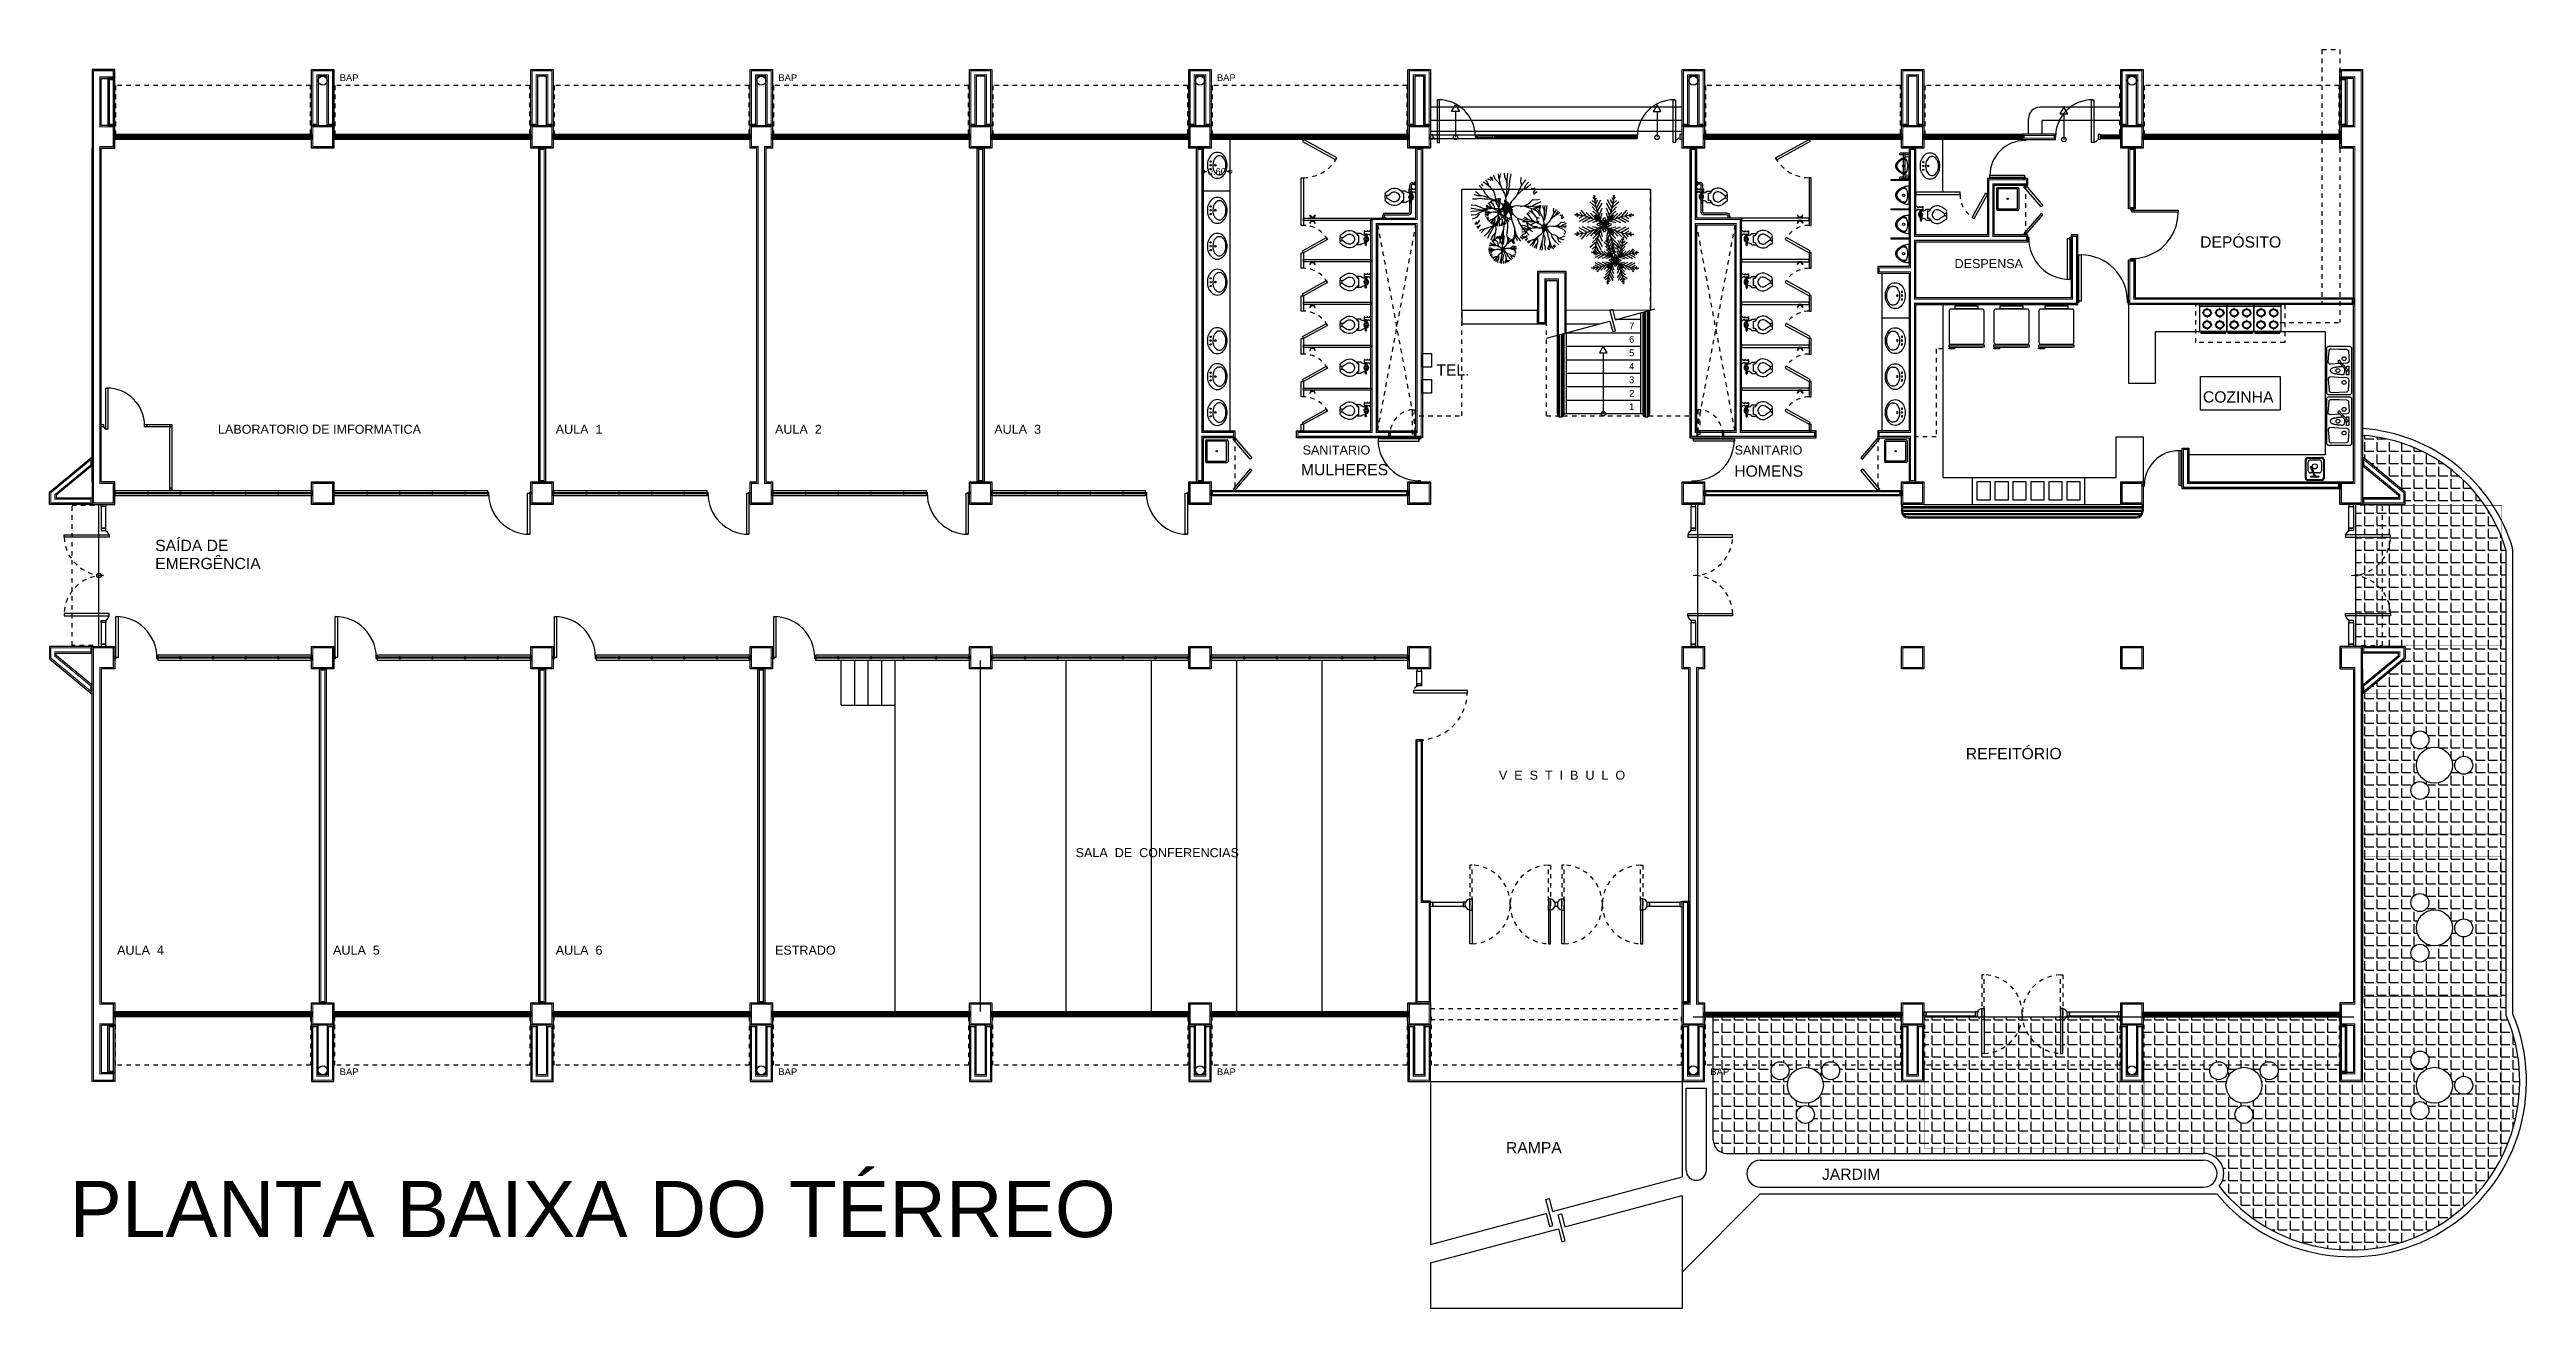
# Model space of a CAD drawing. Header units: millimetres. Extents: x 116 to 181, y 20 to 228.
# Drawn here: x 124.2 to 179.3, y 166.3 to 194.3 of the extents above; entities that cross this region are included whole.
import ezdxf

# ---------------------------------------------------------------- set-up
doc = ezdxf.new("R2010")
doc.units = ezdxf.units.MM
doc.header["$LTSCALE"] = 0.015
doc.header["$MEASUREMENT"] = 0
doc.linetypes.add('DASHED2', pattern=[9.525, 6.35, -3.175])
for name, color, linetype in [('BAP', 7, 'Continuous'), ('CANCELERIA', 7, 'Continuous'), ('COTAS', 7, 'Continuous'), ('EJES', 7, 'Continuous'), ('ESTRUCTURA', 7, 'Continuous'), ('JARDINERIA', 7, 'Continuous'), ('MAMPARAS', 7, 'Continuous'), ('MUEBLES', 6, 'Continuous'), ('MUEBLES_BAÑO', 7, 'Continuous'), ('MURO_COMUN', 7, 'Continuous'), ('MURO_TABIQUE_EXT', 7, 'Continuous'), ('PATIOS_EXTERIORES', 7, 'Continuous'), ('PISOS', 7, 'Continuous'), ('PROYECCION', 7, 'Continuous'), ('PTAS', 7, 'Continuous'), ('TEXTO', 7, 'Continuous'), ('TRAZO', 7, 'Continuous')]:
    doc.layers.add(name, color=color, linetype=linetype)
doc.styles.add('ATT', font='txt')
doc.styles.get("Standard").update_dxf_attribs({"font": 'arial.ttf'})
doc.styles.add('style1', font='swiss.ttf')
doc.dimstyles.new('ARQITECTONICAS-100', dxfattribs={"dimtxt": 0.2, "dimasz": 0.2, "dimexe": 0.18, "dimexo": 0.0625, "dimgap": 0.05, "dimtad": 0, "dimtoh": 1, "dimzin": 1, "dimdsep": 46, "dimtxsty": 'style1', "dimblk": 'DOTSMALL', "dimcen": 0.09, "dimse1": 1, "dimse2": 1, "dimadec": 0, "dimazin": 0, "dimtfac": 1, "dimtmove": 0, "dimatfit": 3, "dimldrblk": 'DOTSMALL', "dimfxl": 1, "dimtolj": 1, "dimtzin": 0, "dimarcsym": 0})
pattern_1 = [(0, (0, 0), (0, 0.275), [0.2, -0.075]), (90, (0, 0), (-0.275, 2e-17), [0.2, -0.075])]

msp = doc.modelspace()

# ---------------------------------------------------------------- texts
at = {"layer": 'BAP', "color": 3, "style": 'style1'}
for p in [(130.6603, 193.5868), (140.4203, 193.5868), (150.1803, 193.5868), (130.6603, 171.4668), (140.4203, 171.4668), (150.1803, 171.4668), (161.1603, 171.4668)]:
    msp.add_text('BAP', height=0.15, dxfattribs=at).set_placement(p)
at = {"layer": 'TEXTO', "color": 7, "linetype": 'Continuous'}
for s, height, p in [('DEPÓSITO', 0.25, (172.0604, 189.8812)), ('TEL.', 0.25, (155.064, 187.0302)), ('COZINHA', 0.25, (172.1224, 186.4334)), ('MULHERES', 0.25, (152.0501, 184.8148)), ('HOMENS', 0.25, (161.6944, 184.7832)), ('SAÍDA DE', 0.25, (126.5539, 183.1284)), ('EMERGÊNCIA', 0.25, (126.5539, 182.7268)), ('REFEITÓRIO', 0.25, (166.8452, 178.4975)), ('RAMPA', 0.25, (156.6138, 169.7289)), ('PLANTA BAIXA DO TÉRREO', 1.25, (124.6464, 167.8635)), ('JARDIM', 0.25, (163.6447, 169.1373))]:
    msp.add_text(s, height=height, dxfattribs=at).set_placement(p)
at = {"layer": 'TEXTO'}
for s, p in [('DESPENSA', (166.5964, 189.4246)), ('LABORATORIO DE IMFORMATICA', (127.9507, 185.738)), ('AULA  1', (135.467, 185.738)), ('AULA  2', (140.347, 185.738)), ('AULA  3', (145.227, 185.738)), ('SANITARIO', (152.0878, 185.2762)), ('SANITARIO', (161.7032, 185.2762)), ('V  E  S  T  I  B  U  L  O', (156.4564, 178.0413)), ('SALA  DE  CONFERENCIAS', (147.0374, 176.3179)), ('AULA  4', (125.707, 174.148)), ('AULA  5', (130.512, 174.148)), ('AULA  6', (135.467, 174.148)), ('ESTRADO', (140.347, 174.148))]:
    msp.add_text(s, height=0.2, dxfattribs=at).set_placement(p)
at = {"layer": 'TEXTO', "style": 'style1'}
for s, p in [('7', (159.3531, 188.0639)), ('5', (159.3531, 187.4639)), ('6', (159.3531, 187.7639)), ('4', (159.3531, 187.1639)), ('3', (159.3531, 186.8639)), ('2', (159.3531, 186.5639)), ('1', (159.3531, 186.2639))]:
    msp.add_text(s, height=0.15, dxfattribs=at).set_placement(p)

# ---------------------------------------------------------------- blocks, each defined once
blk = doc.blocks.new('15PTOI10')
for p, q in [((0, 7), (1, 6.5)), ((0, 3), (0, 7)), ((1, 3.5), (0, 3)), ((1, 6.5), (1, 6)), ((1, 6), (2.5, 6)), ((2.5, 4), (1, 4)), ((1, 4), (1, 3.5)), ((2.5, 6.5), (3, 6.5)), ((2.5, 6), (2.5, 6.5)), ((2.5, 3.5), (2.5, 4)), ((3, 3.5), (2.5, 3.5)), ((3, 6.5), (3, 6)), ((3, 6), (5, 6)), ((3, 4), (5, 4)), ((3, 4), (3, 3.5)), ((3.5, 0.559017), (3.5, 4)), ((4.5, 0.559017), (4.5, 4)), ((5, 6.5), (5.5, 6.5)), ((5, 6), (5, 6.5)), ((5, 3.5), (5, 4)), ((5.5, 3.5), (5, 3.5)), ((5.5, 6.5), (5.5, 3.5)), ((8.122499, 4.5), (11.638097, 4.5)), ((9.5, -3), (9.5, 3)), ((9.5, 3), (10.675445, 3)), ((22.25, 1.200962), (19.067398, 3.424305)), ((23.75, 3.799038), (20.618758, 5.992044)), ((3, -1.5), (3, -1.118034)), ((3.5, -4.5), (3.75, -2)), ((4.25, -2), (4.5, -4.5)), ((5, -1.5), (5, -1.118034)), ((8.122499, -4.5), (11.638097, -4.5)), ((10.675445, -3), (9.5, -3)), ((22.25, -1.200962), (19.067398, -3.424305)), ((23.75, -3.799038), (20.618758, -5.992044))]:
    blk.add_line(p, q)
blk.add_circle((4, 0), 0.75)
for centre, radius, start, end in [((5, 0), 3, 120, 243.908297), ((4, 0), 1.5, 109.471221, 70.528779), ((5, 0), 3, 90, 99.594068), ((5, 7), 4, 270, 321.317813), ((17, 0), 7, 58.87108, 154.623066), ((17, 0), 4, 58.878836, 301.121164), ((23, 2.5), 1.5, 240, 60), ((17, 0), 6, 350.38296, 9.61704), ((17, 0), 7.5, 346.564633, 13.435367), ((4, -0.75), 1.25, 216.869898, 323.130102), ((4, -4.5), 0.5, 180, 0), ((5, 0), 3, 257.344038, 270), ((5, -7), 4, 38.682187, 90), ((17, 0), 7, 205.376934, 301.12892), ((23, -2.5), 1.5, 300, 120)]:
    blk.add_arc(centre, radius, start, end)
at = {"style": 'ATT'}
for tag, p, flags in [('ROOM_NUMBER', (0, -25.5), 1), ('ITEM', (0, -16.5), 3)]:
    blk.add_attdef(tag, p, '', height=6, dxfattribs=dict(at, flags=flags))
blk = doc.blocks.new('WC1')
at = {"xscale": -0.0254, "yscale": 0.0254, "zscale": 0.0254, "rotation": 270}
blk.add_blockref('15PTOI10', (-0.0762, 0), dxfattribs=at)
blk = doc.blocks.new('Lavabo1')
for points in [[(0.227, 0.148, 0.224331), (-0.012, 0.243, 0.224331), (-0.252, 0.148, 0.22006), (-0.299, 0.025, 0.22006), (-0.252, -0.099, 0.224331), (-0.012, -0.194, 0.224331), (0.227, -0.099, 0.22006), (0.274, 0.025, 0.22006)], [(0.173, 0.049, 0.232121), (-0.012, 0.121, 0.232121), (-0.198, 0.049, 0.241394), (-0.224, -0.023, 0.241394), (-0.198, -0.094, 0.232121), (-0.012, -0.166, 0.232121), (0.173, -0.094, 0.241394), (0.199, -0.023, 0.241394)]]:
    blk.add_lwpolyline(points, format="xyb", close=True)
for centre, radius in [((-0.098, 0.174), 0.0142), ((-0.012, 0.069), 0.0183), ((-0.012, 0.174), 0.0142), ((0.073, 0.174), 0.0142)]:
    blk.add_circle(centre, radius)
blk = doc.blocks.new('A$C34A077CE')
for points in [[(0.4, 0.305), (0, 0.305, 0.056281), (0.003, 0.241, 0.051243), (0.02, 0.176, 0.047086), (0.053, 0.111, 0.038643), (0.088, 0.062, 0.050944), (0.121, 0.031, 0.073316), (0.163, 0.007, 0.092337), (0.2, 0, 0.092337), (0.237, 0.007, 0.073316), (0.279, 0.031, 0.050944), (0.312, 0.062, 0.038643), (0.347, 0.111, 0.047086), (0.38, 0.176, 0.051243), (0.397, 0.241, 0.056281)], [(0.2, 0.155, -0.999985), (0.2, 0.205, -0.999985)]]:
    blk.add_lwpolyline(points, format="xyb", close=True)
for points in [[(0.374, 0.161, 0.078162), (0.375, 0.187, 0.158684), (0.363, 0.216, 0.087457), (0.32, 0.25, 0.073385), (0.272, 0.268, 0.051629), (0.2, 0.275), (0.2, 0.275, 0.051629), (0.128, 0.268, 0.073385), (0.08, 0.25, 0.087457), (0.037, 0.216, 0.158684), (0.025, 0.187, 0.078162), (0.026, 0.161)], [(0.08, 0.25, 0.099174), (0.058, 0.218, 0.110283), (0.052, 0.184, 0.092873), (0.061, 0.143, 0.05733), (0.078, 0.113, 0.037877), (0.112, 0.072, 0.072182), (0.164, 0.034, 0.124936), (0.2, 0.025), (0.2, 0.025, 0.124936), (0.236, 0.034, 0.072182), (0.288, 0.072, 0.037877), (0.322, 0.113, 0.05733), (0.339, 0.143, 0.092873), (0.348, 0.184, 0.110283), (0.342, 0.218, 0.099174), (0.32, 0.25)]]:
    blk.add_lwpolyline(points, format="xyb")
blk = doc.blocks.new('palmera-planta')
at = {"color": 83}
for p, q in [((-1.28, 1.4), (-1.88, 1.48)), ((-1.75, 1.47), (-1.85, 1.44)), ((-1.63, 1.45), (-1.76, 1.54)), ((-1.62, 1.45), (-1.74, 1.36)), ((-1.4, 1.42), (-1.62, 1.28)), ((-1.18, 1.37), (-1.62, 1.12)), ((-1.43, 1.42), (-1.59, 1.6)), ((-1.22, 1.38), (-1.51, 1.72)), ((-0.51, 1.12), (-1.28, 1.4)), ((-0.88, 1.26), (-1.25, 1.6)), ((-0.71, 1.87), (-1.05, 2.16)), ((-0.67, 1.18), (-1.02, 1.56)), ((-0.75, 2.08), (-0.93, 2.24)), ((-0.58, 1.53), (-0.93, 1.9)), ((-0.51, 1.32), (-0.89, 1.67)), ((-0.77, 2.28), (-0.87, 2.41)), ((-0.48, 1.1), (-0.82, 1.44)), ((-0.73, 1.93), (-0.81, 2.53)), ((-0.79, 2.4), (-0.77, 2.5)), ((-0.77, 2.26), (-0.69, 2.39)), ((-0.43, 1.13), (-0.77, 1.47)), ((-0.74, 2.05), (-0.61, 2.27)), ((-0.45, 1.16), (-0.73, 1.93)), ((-0.69, 1.83), (-0.45, 2.27)), ((-0.28, 0.98), (-0.68, 1.42)), ((-0.63, 1.67), (-0.39, 2.1)), ((-0.55, 1.44), (-0.39, 1.82)), ((-0.47, 1.23), (-0.39, 1.56)), ((-0.29, 0.98), (0.11, 1.42)), ((0.09, 1.67), (-0.15, 2.1)), ((0.01, 1.44), (-0.15, 1.82)), ((-0.07, 1.23), (-0.15, 1.56)), ((-0.11, 1.13), (0.23, 1.47)), ((0.15, 1.83), (-0.09, 2.27)), ((-0.09, 1.16), (0.19, 1.93)), ((-0.09, 1.1), (0.25, 1.44)), ((-0.06, 1.12), (0.71, 1.4)), ((-0.03, 1.32), (0.35, 1.67)), ((0.04, 1.53), (0.39, 1.9)), ((0.2, 2.05), (0.07, 2.27)), ((0.1, 1.18), (0.45, 1.56)), ((0.23, 2.26), (0.15, 2.39)), ((0.17, 1.87), (0.51, 2.16)), ((0.19, 1.93), (0.27, 2.53)), ((0.21, 2.08), (0.39, 2.24)), ((0.25, 2.4), (0.23, 2.5)), ((0.23, 2.28), (0.33, 2.41)), ((0.31, 1.26), (0.68, 1.6)), ((0.61, 1.37), (1.05, 1.12)), ((0.65, 1.38), (0.94, 1.72)), ((0.71, 1.4), (1.31, 1.48)), ((0.83, 1.42), (1.05, 1.28)), ((0.86, 1.42), (1.02, 1.6)), ((1.05, 1.45), (1.17, 1.36)), ((1.06, 1.45), (1.19, 1.54)), ((1.18, 1.47), (1.28, 1.44)), ((-1.28, 0.49), (-1.88, 0.41)), ((-1.75, 0.43), (-1.85, 0.45)), ((-1.63, 0.44), (-1.76, 0.35)), ((-1.62, 0.44), (-1.74, 0.53)), ((-1.18, 0.52), (-1.62, 0.77)), ((-1.4, 0.47), (-1.62, 0.61)), ((-1.43, 0.47), (-1.59, 0.29)), ((-1.22, 0.51), (-1.51, 0.17)), ((-1.02, 1.31), (-1.45, 1.06)), ((-1.02, 0.59), (-1.45, 0.83)), ((-0.51, 0.77), (-1.28, 0.49)), ((-0.88, 0.63), (-1.25, 0.29)), ((-0.79, 1.23), (-1.17, 1.06)), ((-0.79, 0.67), (-1.17, 0.83)), ((-0.67, 0.71), (-1.02, 0.33)), ((-0.58, 0.33), (-0.93, -0.03)), ((-0.58, 1.15), (-0.91, 1.06)), ((-0.58, 0.75), (-0.91, 0.83)), ((-0.51, 0.55), (-0.89, 0.2)), ((-0.48, 0.79), (-0.82, 0.45)), ((-0.43, 0.74), (-0.77, 0.39)), ((-0.31, 0.93), (-0.75, 1.33)), ((-0.31, 0.93), (-0.75, 0.54)), ((-0.45, 0.71), (-0.73, -0.06)), ((-0.69, 0.03), (-0.45, -0.4)), ((-0.44, 1.08), (-0.68, 0.96)), ((-0.44, 0.82), (-0.68, 0.93)), ((-0.28, 0.91), (-0.68, 0.47)), ((-0.63, 0.2), (-0.39, -0.23)), ((-0.32, 0.89), (-0.57, 1.01)), ((-0.32, 1), (-0.57, 0.88)), ((-0.55, 0.43), (-0.39, 0.05)), ((-0.25, 0.96), (-0.51, 1.12)), ((-0.25, 0.93), (-0.51, 0.77)), ((-0.47, 0.64), (-0.39, 0.31)), ((-0.29, 0.9), (-0.45, 1.16)), ((-0.29, 0.96), (-0.45, 0.71)), ((-0.4, 1.09), (-0.29, 1.33)), ((-0.4, 0.78), (-0.29, 0.54)), ((-0.22, 0.96), (-0.33, 1.22)), ((-0.22, 0.9), (-0.33, 0.65)), ((-0.32, 0.96), (-0.21, 1.22)), ((-0.32, 0.96), (-0.06, 1.12)), ((-0.32, 0.93), (-0.06, 0.77)), ((-0.32, 0.9), (-0.21, 0.65)), ((-0.29, 0.91), (0.11, 0.47)), ((-0.14, 1.09), (-0.25, 1.33)), ((-0.25, 0.9), (-0.09, 1.16)), ((-0.25, 0.89), (0, 1.01)), ((-0.25, 1), (0, 0.88)), ((-0.25, 0.96), (-0.09, 0.71)), ((-0.14, 0.78), (-0.25, 0.54)), ((-0.24, 0.93), (0.21, 1.33)), ((-0.24, 0.93), (0.21, 0.54)), ((-0.06, -0.06), (-0.2, 0.07)), ((-0.07, 0.64), (-0.15, 0.31)), ((0.01, 0.43), (-0.15, 0.05)), ((0.09, 0.2), (-0.15, -0.23)), ((-0.08, 0.1), (-0.15, 0.2)), ((-0.13, 1.08), (0.11, 0.96)), ((-0.13, 0.82), (0.11, 0.93)), ((-0.11, 0.74), (0.23, 0.39)), ((-0.04, -0.19), (-0.11, 0.29)), ((-0.09, 0.79), (0.25, 0.45)), ((-0.09, 0.71), (0.19, -0.06)), ((-0.09, 0.19), (-0.07, 0.27)), ((0.15, 0.03), (-0.09, -0.4)), ((-0.08, 0.08), (-0.01, 0.18)), ((-0.06, 0.77), (0.71, 0.49)), ((-0.05, -0.09), (0.05, 0.09)), ((-0.03, 0.55), (0.35, 0.2)), ((-0.01, -0.26), (0.18, 0.09)), ((0.01, 1.15), (0.34, 1.06)), ((0.01, 0.75), (0.34, 0.83)), ((0.04, 0.33), (0.39, -0.03)), ((0.1, 0.71), (0.45, 0.33)), ((0.22, 1.23), (0.6, 1.06)), ((0.22, 0.67), (0.6, 0.83)), ((0.31, 0.63), (0.68, 0.29)), ((0.45, 1.31), (0.88, 1.06)), ((0.45, 0.59), (0.88, 0.83)), ((0.66, -0.26), (0.47, 0.09)), ((0.7, -0.09), (0.59, 0.09)), ((0.61, 0.52), (1.05, 0.77)), ((0.65, 0.51), (0.94, 0.17)), ((0.73, 0.08), (0.66, 0.18)), ((0.69, -0.19), (0.76, 0.29)), ((0.71, 0.49), (1.31, 0.41)), ((0.71, -0.06), (0.85, 0.07)), ((0.74, 0.19), (0.72, 0.27)), ((0.73, 0.1), (0.8, 0.2)), ((0.83, 0.47), (1.05, 0.61)), ((0.86, 0.47), (1.02, 0.29)), ((1.05, 0.44), (1.17, 0.53)), ((1.06, 0.44), (1.19, 0.35)), ((1.18, 0.43), (1.28, 0.45)), ((-0.71, 0), (-1.05, -0.29)), ((-0.49, -0.61), (-0.97, -0.54)), ((-0.86, -0.56), (-0.94, -0.57)), ((-0.75, -0.22), (-0.93, -0.38)), ((-0.77, -0.41), (-0.87, -0.55)), ((-0.77, -0.57), (-0.87, -0.49)), ((-0.75, -0.57), (-0.85, -0.64)), ((-0.75, -1.38), (-0.85, -1.31)), ((-0.73, -0.06), (-0.81, -0.66)), ((-0.79, -0.53), (-0.77, -0.63)), ((-0.77, -0.4), (-0.69, -0.52)), ((-0.58, -0.59), (-0.76, -0.7)), ((-0.41, -0.63), (-0.76, -0.83)), ((-0.41, -1.31), (-0.76, -1.11)), ((-0.58, -1.35), (-0.76, -1.24)), ((-0.74, -0.18), (-0.61, -0.4)), ((-0.61, -0.59), (-0.74, -0.45)), ((-0.44, -0.62), (-0.67, -0.35)), ((-0.44, -1.32), (-0.67, -1.6)), ((-0.27, -0.68), (-0.62, -0.88)), ((-0.27, -1.26), (-0.62, -1.07)), ((0.13, -0.83), (-0.49, -0.61)), ((0.13, -1.11), (-0.49, -1.34)), ((-0.17, -0.72), (-0.46, -0.45)), ((-0.17, -1.22), (-0.46, -1.5)), ((-0.09, -0.75), (-0.39, -0.88)), ((-0.09, -1.2), (-0.39, -1.07)), ((-0.03, -0.23), (-0.3, 0)), ((0, -0.78), (-0.28, -0.48)), ((0, -1.16), (-0.28, -1.47)), ((0.07, -0.5), (-0.2, -0.21)), ((0.08, -0.81), (-0.19, -0.88)), ((0.08, -1.13), (-0.19, -1.07)), ((0.14, -0.67), (-0.17, -0.39)), ((0.14, -1.29), (-0.17, -1.58)), ((0.16, -0.85), (-0.12, -0.57)), ((0.16, -1.1), (-0.12, -1.37)), ((0.2, -0.83), (-0.07, -0.55)), ((0.2, -1.14), (-0.07, -1.42)), ((0.3, -0.98), (-0.06, -0.67)), ((0.3, -0.98), (-0.06, -1.3)), ((0.18, -0.8), (-0.04, -0.19)), ((0.18, -1.16), (-0.04, -1.78)), ((0.31, -0.94), (-0.01, -0.59)), ((0.19, -0.87), (-0.01, -0.96)), ((0.19, -1.08), (-0.01, -0.99)), ((0.31, -1), (-0.01, -1.36)), ((0.04, -0.4), (0.23, -0.05)), ((0.2, -0.18), (0.07, -0.4)), ((0.29, -1.02), (0.09, -0.92)), ((0.29, -0.93), (0.09, -1.02)), ((0.1, -0.58), (0.23, -0.28)), ((0.34, -0.96), (0.13, -0.83)), ((0.34, -0.99), (0.13, -1.11)), ((0.23, -0.4), (0.15, -0.52)), ((0.16, -0.75), (0.23, -0.48)), ((0.16, -1.22), (0.23, -1.48)), ((0.17, 0), (0.51, -0.29)), ((0.31, -1.01), (0.18, -0.8)), ((0.31, -0.96), (0.18, -1.16)), ((0.19, -0.06), (0.27, -0.66)), ((0.21, -0.22), (0.39, -0.38)), ((0.22, -0.86), (0.31, -0.67)), ((0.22, -1.11), (0.31, -1.3)), ((0.23, -0.41), (0.33, -0.55)), ((0.25, -0.53), (0.23, -0.63)), ((0.37, -0.96), (0.27, -0.76)), ((0.37, -1.01), (0.27, -1.21)), ((0.28, -0.96), (0.38, -0.76)), ((0.28, -1.01), (0.38, -1.21)), ((0.29, -0.96), (0.49, -0.83)), ((0.29, -0.99), (0.49, -1.11)), ((0.31, -0.94), (0.63, -0.59)), ((0.31, -1), (0.63, -1.36)), ((0.43, -0.86), (0.34, -0.67)), ((0.34, -1.01), (0.47, -0.8)), ((0.34, -1.02), (0.54, -0.92)), ((0.34, -0.93), (0.54, -1.02)), ((0.34, -0.96), (0.47, -1.16)), ((0.43, -1.11), (0.34, -1.3)), ((0.35, -0.98), (0.71, -0.67)), ((0.35, -0.98), (0.71, -1.3)), ((0.61, -0.4), (0.42, -0.05)), ((0.55, -0.58), (0.42, -0.28)), ((0.49, -0.75), (0.42, -0.48)), ((0.49, -1.22), (0.42, -1.48)), ((0.44, -0.87), (0.63, -0.96)), ((0.44, -1.08), (0.63, -0.99)), ((0.45, -0.83), (0.72, -0.55)), ((0.45, -1.14), (0.72, -1.42)), ((0.47, -0.8), (0.69, -0.19)), ((0.47, -0.85), (0.75, -0.57)), ((0.47, -1.1), (0.75, -1.37)), ((0.47, -1.16), (0.69, -1.78)), ((0.49, -0.83), (1.11, -0.61)), ((0.49, -1.11), (1.11, -1.34)), ((0.51, -0.67), (0.82, -0.39)), ((0.51, -1.29), (0.82, -1.58)), ((0.55, -0.81), (0.81, -0.88)), ((0.55, -1.13), (0.81, -1.07)), ((0.58, -0.5), (0.85, -0.21)), ((0.62, -0.78), (0.91, -0.48)), ((0.62, -1.16), (0.91, -1.47)), ((0.68, -0.23), (0.95, 0)), ((0.72, -0.75), (1.02, -0.88)), ((0.72, -1.2), (1.02, -1.07)), ((0.79, -0.72), (1.09, -0.45)), ((0.79, -1.22), (1.09, -1.5)), ((0.9, -0.68), (1.25, -0.88)), ((0.9, -1.26), (1.25, -1.07)), ((1.03, -0.63), (1.39, -0.83)), ((1.03, -1.31), (1.39, -1.11)), ((1.07, -0.62), (1.29, -0.35)), ((1.07, -1.32), (1.29, -1.6)), ((1.11, -0.61), (1.59, -0.54)), ((1.21, -0.59), (1.39, -0.7)), ((1.21, -1.35), (1.39, -1.24)), ((1.23, -0.59), (1.36, -0.45)), ((1.38, -0.57), (1.48, -0.64)), ((1.38, -1.38), (1.48, -1.31)), ((1.39, -0.57), (1.5, -0.49)), ((1.49, -0.56), (1.57, -0.57)), ((-0.49, -1.34), (-0.97, -1.4)), ((-0.86, -1.39), (-0.94, -1.37)), ((-0.77, -1.38), (-0.87, -1.45)), ((-0.61, -1.36), (-0.74, -1.5)), ((-0.03, -1.74), (-0.3, -1.96)), ((0.07, -1.46), (-0.2, -1.76)), ((-0.06, -1.9), (-0.2, -2.03)), ((-0.08, -2.06), (-0.15, -2.17)), ((-0.04, -1.78), (-0.11, -2.26)), ((-0.09, -2.16), (-0.07, -2.24)), ((-0.08, -2.05), (-0.01, -2.15)), ((-0.05, -1.88), (0.05, -2.06)), ((-0.01, -1.71), (0.18, -2.06)), ((0.04, -1.57), (0.23, -1.92)), ((0.1, -1.39), (0.23, -1.69)), ((0.55, -1.39), (0.42, -1.69)), ((0.61, -1.57), (0.42, -1.92)), ((0.66, -1.71), (0.47, -2.06)), ((0.58, -1.46), (0.85, -1.76)), ((0.7, -1.88), (0.59, -2.06)), ((0.73, -2.05), (0.66, -2.15)), ((0.68, -1.74), (0.95, -1.96)), ((0.69, -1.78), (0.76, -2.26)), ((0.71, -1.9), (0.85, -2.03)), ((0.74, -2.16), (0.72, -2.24)), ((0.73, -2.06), (0.8, -2.17)), ((1.11, -1.34), (1.59, -1.4)), ((1.23, -1.36), (1.36, -1.5)), ((1.39, -1.38), (1.5, -1.45)), ((1.49, -1.39), (1.57, -1.37))]:
    blk.add_line(p, q, dxfattribs=at)
blk = doc.blocks.new('02PTRE27')
at = {"color": 0, "linetype": 'ByBlock'}
for p, q in [((-0.307, 0.363), (-0.307, 0.366)), ((-0.255, 0.33), (-0.307, 0.363)), ((-0.244, 0.357), (-0.269, 0.396)), ((-0.222, 0.304), (-0.244, 0.357)), ((-0.198, 0.386), (-0.241, 0.412)), ((-0.214, 0.439), (-0.176, 0.386)), ((-0.19, 0.439), (-0.178, 0.396)), ((-0.176, 0.386), (-0.178, 0.393)), ((-0.157, 0.459), (-0.157, 0.462)), ((-0.137, 0.406), (-0.157, 0.459)), ((-0.086, 0.357), (-0.137, 0.406)), ((-0.088, 0.439), (-0.091, 0.485)), ((-0.075, 0.376), (-0.088, 0.439)), ((-0.061, 0.319), (-0.086, 0.357)), ((-0.077, 0.409), (-0.063, 0.465)), ((-0.061, 0.317), (-0.075, 0.376)), ((-0.063, 0.465), (-0.061, 0.481)), ((-0.003, 0.442), (-0.006, 0.491)), ((0.021, 0.39), (-0.003, 0.442)), ((0.03, 0.344), (0.021, 0.39)), ((0.029, 0.34), (0.032, 0.396)), ((0.032, 0.396), (0.035, 0.449)), ((0.035, 0.449), (0.041, 0.491)), ((0.065, 0.327), (0.071, 0.38)), ((0.071, 0.38), (0.076, 0.435)), ((0.076, 0.435), (0.087, 0.485)), ((0.224, 0.432), (0.218, 0.376)), ((0.218, 0.376), (0.232, 0.323)), ((0.29, 0.399), (0.248, 0.343)), ((0.334, 0.366), (0.287, 0.311)), ((-0.466, 0.041), (-0.48, 0.038)), ((-0.414, 0.034), (-0.466, 0.041)), ((-0.455, 0.123), (-0.46, 0.126)), ((-0.403, 0.123), (-0.455, 0.123)), ((-0.436, 0.189), (-0.439, 0.192)), ((-0.384, 0.172), (-0.436, 0.189)), ((-0.392, 0.215), (-0.42, 0.228)), ((-0.362, 0.014), (-0.414, 0.034)), ((-0.351, 0.133), (-0.403, 0.123)), ((-0.34, 0.166), (-0.392, 0.215)), ((-0.329, 0.169), (-0.384, 0.172)), ((-0.351, 0.304), (-0.367, 0.314)), ((-0.31, -0.009), (-0.362, 0.014)), ((-0.305, 0.251), (-0.351, 0.304)), ((-0.296, 0.123), (-0.351, 0.133)), ((-0.31, 0.311), (-0.335, 0.343)), ((-0.269, 0.156), (-0.329, 0.169)), ((-0.274, 0.199), (-0.305, 0.251)), ((-0.244, 0.123), (-0.296, 0.123)), ((-0.22, 0.139), (-0.274, 0.199)), ((-0.214, 0.136), (-0.269, 0.156)), ((-0.203, 0.287), (-0.255, 0.33)), ((-0.17, 0.119), (-0.244, 0.123)), ((-0.157, 0.113), (-0.22, 0.139)), ((-0.157, 0.235), (-0.203, 0.287)), ((-0.137, 0.182), (-0.157, 0.235)), ((-0.099, 0.077), (-0.157, 0.113)), ((-0.129, 0.126), (-0.137, 0.182)), ((-0.086, 0.074), (-0.129, 0.126)), ((-0.047, 0.06), (-0.099, 0.077)), ((-0.036, 0.258), (-0.061, 0.317)), ((-0.05, 0.06), (0.005, 0.048)), ((-0.042, 0.051), (-0.049, 0.06)), ((-0.019, 0.02), (-0.042, 0.051)), ((-0.038, -0.01), (-0.019, 0.02)), ((-0.003, 0.205), (-0.036, 0.258)), ((0.02, 0.069), (-0.034, -0.021)), ((-0.034, -0.021), (-0.005, 0.05)), ((-0.005, 0.05), (-0.029, 0.036)), ((-0.013, -0.021), (0.02, 0.072)), ((-0.009, -0.046), (0.02, 0.069)), ((0.037, 0.054), (-0.009, -0.046)), ((-0.008, -0.109), (0.037, 0.054)), ((0.056, 0.044), (-0.008, -0.109)), ((0.057, 0.046), (-0.005, -0.058)), ((0.013, 0.149), (-0.003, 0.205)), ((0.005, 0.048), (0.016, 0.09)), ((0.013, 0.146), (0.043, 0.208)), ((0.016, 0.09), (0.013, 0.146)), ((0.057, 0.046), (0.013, -0.088)), ((0.013, -0.088), (0.065, 0.037)), ((0.015, 0.093), (0.015, 0.095)), ((0.026, 0.062), (0.015, 0.093)), ((0.016, 0.153), (0.027, 0.208)), ((0.024, 0.271), (0.029, 0.34)), ((0.027, 0.208), (0.024, 0.271)), ((0.057, 0.046), (0.026, 0.062)), ((0.034, 0.02), (0.044, 0.045)), ((0.065, 0.037), (0.041, -0.056)), ((0.041, -0.056), (0.077, 0.016)), ((0.043, 0.208), (0.057, 0.268)), ((0.057, 0.268), (0.065, 0.327)), ((0.081, 0.077), (0.057, 0.046)), ((0.086, 0.082), (0.065, 0.024)), ((0.085, 0.014), (0.065, 0.024)), ((0.077, 0.016), (0.073, -0.032)), ((0.077, -0.004), (0.117, 0.018)), ((0.084, 0.08), (0.079, 0.074)), ((0.114, 0.113), (0.084, 0.08)), ((0.12, 0.018), (0.085, 0.014)), ((0.158, 0.166), (0.114, 0.113)), ((0.158, 0.028), (0.12, 0.018)), ((0.186, 0.218), (0.158, 0.166)), ((0.213, 0.024), (0.158, 0.028)), ((0.207, 0.215), (0.163, 0.176)), ((0.21, 0.274), (0.186, 0.218)), ((0.262, 0.264), (0.207, 0.215)), ((0.248, 0.343), (0.21, 0.274)), ((0.279, 0.021), (0.213, 0.024)), ((0.216, 0.021), (0.287, 0.034)), ((0.232, 0.323), (0.218, 0.291)), ((0.314, 0.291), (0.262, 0.264)), ((0.287, 0.311), (0.265, 0.264)), ((0.342, 0.021), (0.279, 0.021)), ((0.287, 0.034), (0.342, 0.067)), ((0.311, 0.011), (0.29, 0.018)), ((0.366, -0.009), (0.311, 0.011)), ((0.366, 0.333), (0.314, 0.291)), ((0.342, 0.067), (0.394, 0.117)), ((0.399, 0.014), (0.342, 0.021)), ((0.391, 0.024), (0.352, 0.021)), ((0.369, 0.258), (0.391, 0.281)), ((0.421, 0.278), (0.369, 0.258)), ((0.446, 0.057), (0.391, 0.024)), ((0.394, 0.117), (0.446, 0.113)), ((0.454, 0.005), (0.399, 0.014)), ((0.421, 0.268), (0.402, 0.212)), ((0.402, 0.212), (0.429, 0.251)), ((0.454, 0.228), (0.402, 0.192)), ((0.454, 0.018), (0.429, 0.008)), ((0.446, 0.113), (0.487, 0.126)), ((0.506, 0.084), (0.446, 0.057)), ((0.506, 0.034), (0.454, 0.018)), ((0.509, 0.005), (0.454, 0.005)), ((-0.463, -0.051), (-0.485, -0.058)), ((-0.466, -0.009), (-0.483, -0.009)), ((-0.466, -0.104), (-0.48, -0.104)), ((-0.414, -0.019), (-0.466, -0.009)), ((-0.411, -0.098), (-0.466, -0.104)), ((-0.455, -0.157), (-0.466, -0.16)), ((-0.406, -0.045), (-0.463, -0.051)), ((-0.403, -0.137), (-0.455, -0.157)), ((-0.4, -0.229), (-0.428, -0.229)), ((-0.403, -0.196), (-0.425, -0.229)), ((-0.359, -0.028), (-0.414, -0.019)), ((-0.359, -0.068), (-0.411, -0.098)), ((-0.351, -0.041), (-0.406, -0.045)), ((-0.367, -0.084), (-0.403, -0.137)), ((-0.354, -0.249), (-0.403, -0.275)), ((-0.359, -0.176), (-0.4, -0.229)), ((-0.387, -0.291), (-0.346, -0.239)), ((-0.305, -0.031), (-0.359, -0.028)), ((-0.305, -0.045), (-0.359, -0.068)), ((-0.343, -0.311), (-0.359, -0.331)), ((-0.28, -0.033), (-0.351, -0.041)), ((-0.267, -0.292), (-0.343, -0.311)), ((-0.291, -0.301), (-0.337, -0.351)), ((-0.255, -0.022), (-0.31, -0.009)), ((-0.247, -0.019), (-0.305, -0.031)), ((-0.25, -0.019), (-0.305, -0.045)), ((-0.233, -0.278), (-0.291, -0.301)), ((-0.208, -0.301), (-0.25, -0.357)), ((-0.195, -0.015), (-0.247, -0.019)), ((-0.181, -0.262), (-0.233, -0.278)), ((-0.187, -0.314), (-0.217, -0.367)), ((-0.154, -0.249), (-0.208, -0.301)), ((-0.143, -0.009), (-0.195, -0.015)), ((-0.16, -0.258), (-0.187, -0.314)), ((-0.129, -0.219), (-0.181, -0.262)), ((-0.118, -0.206), (-0.16, -0.258)), ((-0.132, -0.344), (-0.148, -0.4)), ((-0.091, -0.015), (-0.143, -0.009)), ((-0.137, -0.232), (-0.129, -0.285)), ((-0.129, -0.285), (-0.132, -0.344)), ((-0.066, -0.163), (-0.118, -0.206)), ((-0.083, -0.017), (-0.102, -0.015)), ((-0.099, -0.015), (-0.069, -0.014)), ((-0.052, -0.016), (-0.083, -0.017)), ((-0.069, -0.014), (-0.038, -0.01)), ((-0.014, -0.114), (-0.066, -0.163)), ((-0.02, -0.027), (-0.052, -0.016)), ((-0.02, -0.301), (-0.042, -0.357)), ((-0.022, -0.341), (-0.017, -0.288)), ((-0.022, -0.397), (-0.022, -0.341)), ((-0.02, -0.122), (-0.021, -0.12)), ((-0.012, -0.058), (-0.02, -0.027)), ((0.011, -0.107), (-0.02, -0.122)), ((-0.019, -0.12), (-0.008, -0.089)), ((-0.017, -0.288), (-0.006, -0.232)), ((-0.008, -0.089), (-0.012, -0.058)), ((-0.006, -0.232), (0.002, -0.176)), ((0.002, -0.176), (0.011, -0.124)), ((0.008, -0.157), (0.035, -0.216)), ((0.016, -0.091), (0.011, -0.107)), ((0.011, -0.124), (0.011, -0.107)), ((0.035, -0.059), (0.016, -0.091)), ((0.029, -0.324), (0.021, -0.377)), ((0.035, -0.268), (0.029, -0.324)), ((0.065, -0.065), (0.035, -0.059)), ((0.035, -0.216), (0.035, -0.268)), ((0.087, -0.042), (0.056, -0.023)), ((0.056, -0.023), (0.058, -0.055)), ((0.058, -0.055), (0.064, -0.066)), ((0.065, -0.064), (0.09, -0.127)), ((0.084, -0.038), (0.077, -0.004)), ((0.09, -0.048), (0.084, -0.038)), ((0.131, -0.101), (0.09, -0.048)), ((0.09, -0.127), (0.098, -0.179)), ((0.098, -0.179), (0.117, -0.232)), ((0.117, -0.232), (0.133, -0.285)), ((0.183, -0.153), (0.131, -0.101)), ((0.133, -0.285), (0.136, -0.344)), ((0.136, -0.298), (0.15, -0.351)), ((0.136, -0.344), (0.147, -0.41)), ((0.15, -0.351), (0.169, -0.403)), ((0.199, -0.209), (0.183, -0.153)), ((0.186, -0.15), (0.248, -0.167)), ((0.243, -0.275), (0.199, -0.209)), ((0.29, -0.328), (0.243, -0.275)), ((0.248, -0.167), (0.301, -0.193)), ((0.342, -0.387), (0.29, -0.328)), ((0.301, -0.193), (0.355, -0.239)), ((0.301, -0.193), (0.32, -0.249)), ((0.32, -0.249), (0.334, -0.301)), ((0.334, -0.301), (0.385, -0.331)), ((0.355, -0.239), (0.407, -0.262)), ((0.358, -0.239), (0.41, -0.216)), ((0.418, -0.028), (0.366, -0.009)), ((0.385, -0.331), (0.391, -0.337)), ((0.407, -0.262), (0.459, -0.265)), ((0.41, -0.216), (0.467, -0.189)), ((0.47, -0.061), (0.418, -0.028)), ((0.49, -0.15), (0.457, -0.134)), ((0.459, -0.265), (0.462, -0.265)), ((0.467, -0.189), (0.481, -0.193)), ((0.5, -0.117), (0.47, -0.061)), ((-0.25, -0.357), (-0.296, -0.4)), ((-0.241, -0.42), (-0.25, -0.433)), ((-0.217, -0.367), (-0.241, -0.42)), ((-0.181, -0.407), (-0.201, -0.459)), ((-0.137, -0.354), (-0.181, -0.407)), ((-0.148, -0.4), (-0.16, -0.456)), ((-0.16, -0.456), (-0.16, -0.472)), ((-0.069, -0.462), (-0.077, -0.505)), ((-0.053, -0.41), (-0.069, -0.462)), ((-0.042, -0.357), (-0.053, -0.41)), ((-0.02, -0.456), (-0.022, -0.397)), ((-0.022, -0.509), (-0.02, -0.456)), ((0.021, -0.377), (0.038, -0.433)), ((0.038, -0.433), (0.041, -0.489)), ((0.041, -0.489), (0.046, -0.509)), ((0.125, -0.413), (0.103, -0.466)), ((0.103, -0.466), (0.106, -0.502)), ((0.128, -0.41), (0.123, -0.462)), ((0.123, -0.462), (0.125, -0.495)), ((0.136, -0.357), (0.128, -0.41)), ((0.147, -0.41), (0.175, -0.462)), ((0.169, -0.403), (0.21, -0.459)), ((0.21, -0.459), (0.224, -0.466)), ((0.254, -0.443), (0.216, -0.41)), ((0.276, -0.433), (0.24, -0.387))]:
    blk.add_line(p, q, dxfattribs=at)
blk = doc.blocks.new('_DOTSMALL')
at = {"color": 0, "linetype": 'ByBlock', "const_width": 0.5}
blk.add_lwpolyline([(-0.0625, 0, 1), (0.0625, 0, 1)], format="xyb", close=True, dxfattribs=at)
blk = doc.blocks.new('*D8')
at = {"layer": 'COTAS', "color": 0}
for p, q in [((149.878, 191.193), (149.878, 191.707)), ((149.878, 191.572), (149.947, 191.572)), ((150.478, 191.572), (150.408, 191.572)), ((150.478, 191.193), (150.478, 191.707))]:
    blk.add_line(p, q, dxfattribs=at)
at = {"layer": 'Defpoints', "color": 0}
for p in [(149.878, 191.572), (149.878, 191.147), (150.478, 191.147)]:
    blk.add_point(p, dxfattribs=at)
at = {"layer": 'COTAS', "color": 0, "xscale": 0.15, "yscale": 0.15, "zscale": 0.15, "rotation": 180}
blk.add_blockref('_DOTSMALL', (149.878, 191.572), dxfattribs=at)
at = {"layer": 'COTAS', "color": 0, "xscale": 0.15, "yscale": 0.15, "zscale": 0.15}
blk.add_blockref('_DOTSMALL', (150.478, 191.572), dxfattribs=at)
at = {"layer": 'COTAS', "color": 0, "insert": (150.178, 191.572), "char_height": 0.15, "attachment_point": 5, "style": 'style1'}
blk.add_mtext('\\A1;0.60', dxfattribs=at)
blk = doc.blocks.new('tarja')
at = {"color": 7, "linetype": 'Continuous'}
for p, q in [((-0.201, -0.16), (-0.201, 0.16)), ((-0.153, 0.208), (0.263, 0.208)), ((0.311, 0.16), (0.311, -0.16)), ((0.263, -0.208), (-0.153, -0.208))]:
    blk.add_line(p, q, dxfattribs=at)
at = {"color": 8, "linetype": 'Continuous'}
for p, q in [((-0.185, -0.144), (-0.185, 0.144)), ((-0.144, -0.098), (-0.144, 0.098)), ((-0.137, 0.192), (0.247, 0.192)), ((-0.096, 0.146), (0.096, 0.146)), ((0.144, 0.098), (0.144, -0.013)), ((0.295, 0.144), (0.295, -0.144)), ((0.247, -0.192), (-0.137, -0.192)), ((0.096, -0.146), (-0.096, -0.146)), ((0.144, -0.045), (0.144, -0.098))]:
    blk.add_line(p, q, dxfattribs=at)
at = {"color": 8}
for p, q in [((0.216, 0.016), (0.01, -0.068)), ((0.216, 0.089), (0.241, 0.089)), ((0.216, 0.016), (0.216, 0.089)), ((0.241, 0.089), (0.241, -0.089)), ((0.01, -0.1), (0.216, -0.016)), ((0.01, -0.068), (0.01, -0.1)), ((0.216, -0.089), (0.216, -0.016)), ((0.241, -0.089), (0.216, -0.089))]:
    blk.add_line(p, q, dxfattribs=at)
at = {"color": 8, "linetype": 'Continuous'}
blk.add_circle((0, 0), 0.056, dxfattribs=at)
at = {"color": 7, "linetype": 'Continuous'}
for centre, start, end in [((-0.153, 0.16), 90, 180), ((0.263, 0.16), 0, 90), ((-0.153, -0.16), 180, 270), ((0.263, -0.16), 270, 0)]:
    blk.add_arc(centre, 0.048, start, end, dxfattribs=at)
at = {"color": 8, "linetype": 'Continuous'}
for centre, start, end in [((-0.137, 0.144), 90, 180), ((-0.096, 0.098), 90, 180), ((0.096, 0.098), 0, 90), ((0.247, 0.144), 0, 90), ((-0.137, -0.144), 180, 270), ((-0.096, -0.098), 180, 270), ((0.096, -0.098), 270, 0), ((0.247, -0.144), 270, 0)]:
    blk.add_arc(centre, 0.048, start, end, dxfattribs=at)
blk = doc.blocks.new('estufa1')
at = {"color": 8}
for p, q in [((-0.32, 0.292), (-0.34, 0.292)), ((-0.34, 0.292), (-0.34, -0.269)), ((-0.32, -0.266), (-0.32, 0.292)), ((-0.221, 0.151), (-0.261, 0.151)), ((-0.151, 0.221), (-0.151, 0.261)), ((-0.151, 0.081), (-0.151, 0.041)), ((-0.081, 0.151), (-0.041, 0.151)), ((0.047, 0.151), (0.007, 0.151)), ((0.117, 0.221), (0.117, 0.261)), ((0.117, 0.081), (0.117, 0.041)), ((0.187, 0.151), (0.227, 0.151)), ((0.267, 0.31), (0.267, -0.29)), ((-0.34, -0.269), (-0.32, -0.266)), ((-0.221, -0.13), (-0.261, -0.13)), ((-0.151, -0.06), (-0.151, -0.02)), ((-0.151, -0.2), (-0.151, -0.24)), ((-0.081, -0.13), (-0.041, -0.13)), ((0.047, -0.13), (0.007, -0.13)), ((0.117, -0.06), (0.117, -0.02)), ((0.117, -0.2), (0.117, -0.24)), ((0.187, -0.13), (0.227, -0.13))]:
    blk.add_line(p, q, dxfattribs=at)
at = {"color": 7}
for p, q in [((-0.303, -0.29), (-0.303, 0.31)), ((-0.303, 0.31), (0.297, 0.31)), ((0.297, 0.31), (0.297, -0.29)), ((0.297, -0.29), (-0.303, -0.29))]:
    blk.add_line(p, q, dxfattribs=at)
at = {"color": 8}
for centre, radius in [((-0.151, 0.151), 0.09), ((-0.151, 0.151), 0.075), ((0.117, 0.151), 0.09), ((0.117, 0.151), 0.075), ((-0.151, -0.13), 0.09), ((-0.151, -0.13), 0.075), ((0.117, -0.13), 0.09), ((0.117, -0.13), 0.075)]:
    blk.add_circle(centre, radius, dxfattribs=at)
blk = doc.blocks.new('tarja33')
at = {"color": 7}
for p, q in [((-11.179, 0.939), (-11.153, 0.96)), ((-11.179, 0.939), (-11.003, 0.75)), ((-10.985, 0.767), (-11.153, 0.96))]:
    blk.add_line(p, q, dxfattribs=at)
blk.add_lwpolyline([(-11.201, 0.398, -0.414214), (-11.252, 0.448), (-11.252, 1.431, -0.414214), (-11.201, 1.482), (-10.748, 1.482, -0.414214), (-10.697, 1.431), (-10.697, 0.448, -0.414214), (-10.748, 0.398)], format="xyb", close=True, dxfattribs=at)
at = {"color": 8}
for points in [[(-10.963, 1.093), (-10.783, 1.082, 0.455534), (-10.73, 1.136), (-10.749, 1.379, 0.400373), (-10.801, 1.425), (-11.136, 1.414, 0.391686), (-11.185, 1.366), (-11.194, 1.156, 0.410265), (-11.147, 1.104), (-10.963, 1.093)], [(-10.975, 0.461), (-11.136, 0.466, -0.391615), (-11.185, 0.514), (-11.194, 0.724, -0.410267), (-11.147, 0.776), (-11.034, 0.783)], [(-11, 0.785), (-10.783, 0.798, -0.455461), (-10.73, 0.744), (-10.749, 0.501, -0.400373), (-10.801, 0.455), (-10.975, 0.461)]]:
    blk.add_lwpolyline(points, format="xyb", dxfattribs=at)
for points in [[(-11.136, 0.892), (-11.136, 0.841), (-11.187, 0.841), (-11.187, 1.038), (-11.136, 1.038), (-11.136, 0.94)], [(-11.085, 1.011), (-11.085, 1.012), (-11.084, 1.016), (-11.082, 1.02), (-11.081, 1.024), (-11.078, 1.026), (-11.076, 1.029), (-11.072, 1.03), (-11.067, 1.032), (-11.06, 1.032), (-11.052, 1.033), (-11.042, 1.033), (-11.03, 1.033), (-11.017, 1.032), (-11.003, 1.031), (-10.987, 1.029), (-10.971, 1.028), (-10.955, 1.026), (-10.938, 1.024), (-10.921, 1.021), (-10.905, 1.018), (-10.888, 1.015), (-10.873, 1.012), (-10.858, 1.008), (-10.845, 1.004), (-10.832, 1), (-10.822, 0.996), (-10.813, 0.991), (-10.805, 0.986), (-10.799, 0.981), (-10.794, 0.974), (-10.79, 0.967), (-10.786, 0.959), (-10.784, 0.95), (-10.781, 0.94), (-10.784, 0.929), (-10.786, 0.92), (-10.79, 0.912), (-10.794, 0.905), (-10.799, 0.899), (-10.805, 0.894), (-10.813, 0.889), (-10.822, 0.884), (-10.832, 0.88), (-10.845, 0.875), (-10.858, 0.872), (-10.873, 0.868), (-10.888, 0.865), (-10.905, 0.862), (-10.921, 0.859), (-10.938, 0.856), (-10.955, 0.854), (-10.971, 0.852), (-10.987, 0.85), (-11.003, 0.849), (-11.017, 0.848), (-11.054, 0.846)]]:
    blk.add_lwpolyline(points, dxfattribs=at)
for centre in [(-11.085, 1.204), (-11.085, 0.676), (-10.946, 0.94)]:
    blk.add_circle(centre, 0.0441, dxfattribs=at)
blk.add_arc((-10.898, 0.94), 0.201, 159.2662, 194.5019, dxfattribs=at)
at = {"color": 7}
blk.add_arc((-10.976, 0.739), 0.0288, 158.2346, 108.0632, dxfattribs=at)
blk = doc.blocks.new('Refri')
blk.add_line((-0.251, -0.323), (0.289, -0.323))
blk.add_lwpolyline([(0.289, -0.273, 0.414214), (0.319, -0.243), (0.319, 0.297, 0.414214), (0.289, 0.327), (-0.251, 0.327, 0.414214), (-0.281, 0.297), (-0.281, -0.243, 0.414214), (-0.251, -0.273)], format="xyb", close=True)
for points in [[(0.219, 0.337), (0.219, 0.377), (-0.181, 0.377), (-0.181, 0.337)], [(-0.285, -0.355), (-0.285, -0.34), (-0.185, -0.34), (-0.185, -0.355)], [(-0.281, -0.323), (-0.281, -0.283), (0.319, -0.283), (0.319, -0.323)]]:
    blk.add_lwpolyline(points, close=True)

# ---------------------------------------------------------------- dimensions: what is measured, and where the dimension line sits
at = {"layer": 'COTAS'}
dim = msp.add_linear_dim(base=(149.8777, 191.5716), p1=(150.4777, 191.1466), p2=(149.8777, 191.1466), dimstyle='ARQITECTONICAS-100', override={"dimscale": 0.75, "dimse1": 0, "dimse2": 0, "dimtix": 1, "dimtmove": 2}, dxfattribs=at)
dim.commit()
dim.dimension.update_dxf_attribs({"geometry": '*D8', "text_midpoint": (150.1777, 191.5716)})

# ---------------------------------------------------------------- hatches: boundary and pattern name
at = {"layer": 'PISOS', "linetype": 'Continuous'}
h = msp.add_hatch(dxfattribs=at)
h.set_pattern_fill('ANGLE', color=42, style=0)
h.set_pattern_definition(pattern_1)
h.paths.add_polyline_path([(175.6727, 185.7029), (175.6727, 185.2266), (176.6227, 185.2266), (176.6227, 185.5057, 0.0676872)])
h.paths.add_polyline_path([(176.6227, 184.4416), (176.6227, 185.2266), (175.6727, 185.2266)])
h.paths.add_polyline_path([(177.2273, 185.2266, 0.0463469), (176.6227, 185.5057), (176.6227, 185.2266)])
h.paths.add_polyline_path([(176.6227, 184.4416), (176.6227, 184.4166), (178.188, 184.4166, 0.0879367), (177.2273, 185.2266), (176.6227, 185.2266)])
h.paths.add_polyline_path([(176.6227, 184.4166), (176.6227, 184.1666), (178.3785, 184.1666, 0.0218383), (178.188, 184.4166)])
h.paths.add_polyline_path([(176.6227, 184.1666), (175.6727, 184.1666), (175.5227, 184.1666), (175.5227, 183.4866), (176.2977, 183.4866), (176.2977, 183.4366, -0.3729087), (175.5227, 182.5919), (175.5227, 182.5866), (176.6862, 182.5866), (176.6862, 182.5922, -0.4142136), (176.6112, 182.6672, -1), (176.7612, 182.6672, -0.4142136), (176.6862, 182.5922), (176.6862, 182.5866), (178.8727, 182.5866), (178.8727, 183.1399, 0.079626), (178.3785, 184.1666)])
h.paths.add_polyline_path([(176.2977, 183.4366), (175.5227, 183.4366), (175.5227, 182.5919, 0.3729087)], flags=16)
h.paths.add_polyline_path([(175.5227, 182.5812), (175.5227, 181.7366), (176.2977, 181.7366, 0.3729087)], flags=16)
h.paths.add_polyline_path([(175.5227, 182.5866), (175.5227, 182.5812, -0.3729087), (176.2977, 181.7366), (176.2977, 181.6866), (175.5227, 181.6866), (175.5227, 181.0066), (175.6727, 181.0066), (176.6227, 181.0066), (178.8727, 181.0066), (178.8727, 182.5866)])
h.paths.add_polyline_path([(178.8727, 180.7566), (178.8727, 181.0066), (176.6227, 181.0066), (176.6227, 180.7566)])
h.paths.add_polyline_path([(176.6227, 180.7566), (176.6227, 180.7316), (175.6727, 179.9466), (178.8727, 179.9466), (178.8727, 180.7566)])
h = msp.add_hatch(dxfattribs=at)
h.set_pattern_fill('ANGLE', color=42, style=0)
h.set_pattern_definition(pattern_1)
h.paths.add_polyline_path([(178.8727, 179.9466), (175.6727, 179.9466), (175.6727, 176.7752), (178.8727, 176.7752)])
h.paths.add_polyline_path([(178.1261, 178.3637, -1), (177.7261, 178.3637, -1)], flags=16)
h.paths.add_polyline_path([(177.6761, 178.3637, -1), (176.8761, 178.3637, -1)], flags=16)
h.paths.add_polyline_path([(177.1511, 178.9266, -1), (176.7511, 178.9266, -1)], flags=16)
h.paths.add_polyline_path([(177.1511, 177.8008, -1), (176.7511, 177.8008, -1)], flags=16)
h = msp.add_hatch(dxfattribs=at)
h.set_pattern_fill('ANGLE', color=42, style=0)
h.set_pattern_definition(pattern_1)
h.paths.add_polyline_path([(178.8727, 176.7752), (175.6727, 176.7752), (175.6727, 173.0766), (175.6727, 172.8266), (178.8727, 172.8266)])
h.paths.add_polyline_path([(178.1261, 174.7437, -1), (177.7261, 174.7437, -1)], flags=16)
h.paths.add_polyline_path([(177.6761, 174.7437, -1), (176.8761, 174.7437, -1)], flags=16)
h.paths.add_polyline_path([(177.1511, 175.3066, -1), (176.7511, 175.3066, -1)], flags=16)
h.paths.add_polyline_path([(177.1511, 174.1808, -1), (176.7511, 174.1808, -1)], flags=16)
h = msp.add_hatch(dxfattribs=at)
h.set_pattern_fill('ANGLE', color=42, style=0)
h.set_pattern_definition(pattern_1)
h.paths.add_polyline_path([(163.6668, 171.3266), (164.2508, 171.3266), (164.2508, 172.7666), (161.2227, 172.7666), (161.2227, 171.3266), (162.8854, 171.3266, -0.8044211)])
h.paths.add_polyline_path([(162.9132, 171.5659, -1), (162.5132, 171.5659, -1)], flags=16)
h.paths.add_polyline_path([(164.039, 171.5659, -1), (163.639, 171.5659, -1)], flags=16)
h.paths.add_polyline_path([(164.2508, 171.3266), (165.4127, 171.3266), (165.4127, 172.5766), (165.4127, 172.7666), (164.2508, 172.7666)])
h.paths.add_polyline_path([(161.2227, 170.0266, 0.4142136), (161.5227, 169.7266), (164.2508, 169.7266), (164.2508, 171.3266), (163.6668, 171.3266, -0.0540361), (163.6761, 171.2409, -1), (162.8761, 171.2409, -0.0540361), (162.8854, 171.3266), (161.2227, 171.3266)])
h.paths.add_polyline_path([(163.4761, 170.5909, -1), (163.0761, 170.5909, -1)], flags=16)
h.paths.add_polyline_path([(164.2508, 169.7266), (165.6627, 169.7266), (165.6627, 171.3266), (164.2508, 171.3266)])
h.paths.add_polyline_path([(161.1128, 171.4293), (161.6001, 171.4293), (161.6001, 171.6543), (161.1128, 171.6543)], flags=9)
h = msp.add_hatch(dxfattribs=at)
h.set_pattern_fill('ANGLE', color=42, style=0)
h.set_pattern_definition(pattern_1)
h.paths.add_polyline_path([(167.203, 171.9516), (167.203, 172.7016, -0.2244966), (167.1156, 172.7666), (165.9127, 172.7666), (165.9127, 172.5766), (165.9127, 171.3266), (170.2927, 171.3266), (170.2927, 172.5766), (170.2927, 172.7666), (169.0905, 172.7666, -0.2244966), (169.003, 172.7016), (169.003, 171.9516), (168.953, 171.9516, -0.3860338), (168.1047, 172.7666), (168.1013, 172.7666, -0.3860338), (167.253, 171.9516)])
h.paths.add_polyline_path([(168.1013, 172.7666), (167.253, 172.7666), (167.253, 172.7016), (167.253, 171.9516, 0.3860338)], flags=16)
h.paths.add_polyline_path([(168.1047, 172.7666, 0.3860338), (168.953, 171.9516), (168.953, 172.7666)], flags=16)
h.paths.add_polyline_path([(165.6627, 171.3266), (165.6627, 169.7266), (170.5427, 169.7266), (170.5427, 171.3266)])
h.paths.add_polyline_path([(167.5016, 170.7016, -1), (167.6516, 170.7016, -1)], flags=16)
h.paths.add_polyline_path([(167.638, 170.6768), (168.7324, 170.6768), (168.7324, 170.9066), (167.638, 170.9066)], flags=24)
h = msp.add_hatch(dxfattribs=at)
h.set_pattern_fill('ANGLE', color=42, style=0)
h.set_pattern_definition(pattern_1)
h.paths.add_polyline_path([(175.1727, 172.5766), (175.1727, 172.7666), (170.7927, 172.7666), (170.7927, 172.5766), (170.7927, 171.3266), (172.6454, 171.3266, -0.8044211), (173.4268, 171.3266), (175.1727, 171.3266), (175.1727, 171.5266)])
h.paths.add_polyline_path([(173.799, 171.5659, -1), (173.399, 171.5659, -1)], flags=16)
h.paths.add_polyline_path([(172.6732, 171.5659, -1), (172.2732, 171.5659, -1)], flags=16)
h.paths.add_polyline_path([(170.8728, 171.4293), (171.3601, 171.4293), (171.3601, 171.6543), (170.8728, 171.6543)], flags=24)
h = msp.add_hatch(dxfattribs=at)
h.set_pattern_fill('ANGLE', color=42, style=0)
h.set_pattern_definition(pattern_1)
h.paths.add_polyline_path([(175.6727, 172.8266), (175.6727, 172.5766), (178.9582, 172.5766, 0.015721), (178.8727, 172.7963), (178.8727, 172.8266)])
h.paths.add_polyline_path([(175.6727, 172.5766), (175.6727, 171.3266), (176.8854, 171.3266, -0.8044211), (177.6668, 171.3266), (177.7454, 171.3266, -0.6324949), (178.1068, 171.3266), (179.1727, 171.3266, 0.0851642), (178.9582, 172.5766)])
h.paths.add_polyline_path([(177.1511, 171.8038, -1), (176.7511, 171.8038, -1)], flags=16)
h = msp.add_hatch(dxfattribs=at)
h.set_pattern_fill('ANGLE', color=42, style=0)
h.set_pattern_definition(pattern_1)
h.paths.add_polyline_path([(175.4227, 171.3266), (173.4268, 171.3266, -0.0540361), (173.4361, 171.2409, -1), (172.6361, 171.2409, -0.0540361), (172.6454, 171.3266), (170.5427, 171.3266), (170.5427, 169.7266), (172.1362, 169.7266, -0.4142136), (172.5862, 169.2766), (172.5862, 168.8736, 0.2177952), (175.4227, 167.5766), (175.4227, 169.5893), (175.2971, 169.5893, -1), (175.1471, 169.5893, -1), (175.2971, 169.5893), (175.4227, 169.5893)])
h.paths.add_polyline_path([(172.8361, 170.5909, -1), (173.2361, 170.5909, -1)], flags=16)
h.paths.add_polyline_path([(172.4864, 168.994, 0.0104238), (172.5862, 168.8736), (172.5862, 169.2766, -0.1713701)], flags=17)
h = msp.add_hatch(dxfattribs=at)
h.set_pattern_fill('ANGLE', color=42, style=0)
h.set_pattern_definition(pattern_1)
h.paths.add_polyline_path([(175.4227, 171.3266), (175.4227, 167.5766, 0.4142136), (179.1727, 171.3266), (178.1068, 171.3266, -0.1111683), (178.1261, 171.2409, -1), (177.7261, 171.2409, -0.1111683), (177.7454, 171.3266), (177.6668, 171.3266, -0.0540361), (177.6761, 171.2409, -1), (176.8761, 171.2409, -0.0540361), (176.8854, 171.3266)])
h.paths.add_polyline_path([(176.7511, 170.6779, -1), (177.1511, 170.6779, -1)], flags=16)
edge = h.paths.add_edge_path()
edge.add_line((175.0971, 169.5893), (176.0967, 169.5893))
edge = h.paths.add_edge_path()
edge.add_arc((175.2221, 169.5893), 0.075, 0, 360)
edge = h.paths.add_edge_path()
edge.add_line((175.2221, 169.4643), (175.2221, 169.7143))
h.paths.add_polyline_path([(175.2835, 169.5645), (176.3779, 169.5645), (176.3779, 169.7943), (175.2835, 169.7943)], flags=9)

# ---------------------------------------------------------------- linework, layer by layer
for p, q in [((155.4901, 192.9066), (155.4901, 192.3347)), ((159.9752, 192.9066), (159.9752, 192.3347)), ((169.027, 192.8566), (169.027, 192.2847)), ((158.779, 187.5366), (158.779, 186.1866))]:
    msp.add_line(p, q)
at = {"color": 0, "linetype": 'Continuous'}
for p, q in [((170.4677, 188.6116), (170.4677, 188.0116)), ((165.4127, 184.1666), (165.4127, 184.0166)), ((165.4377, 184.1666), (165.4377, 184.0166)), ((165.4377, 184.1166), (170.7677, 184.1166)), ((165.9127, 184.1666), (170.2927, 184.1666)), ((170.7677, 184.1666), (170.7677, 184.0166)), ((170.7927, 184.1666), (170.7927, 184.0166)), ((165.4377, 184.0916), (170.7677, 184.0916)), ((165.4377, 184.0416), (170.7677, 184.0416)), ((165.4377, 184.0166), (170.7677, 184.0166)), ((165.4481, 183.9666), (170.7572, 183.9666)), ((165.4627, 183.9416), (170.7427, 183.9416)), ((165.5627, 183.8916), (170.6427, 183.8916)), ((165.5627, 183.8666), (170.6427, 183.8666))]:
    msp.add_line(p, q, dxfattribs=at)
at = {"color": 7, "linetype": 'Continuous'}
msp.add_line((155.6327, 188.4816), (155.6327, 188.1816), dxfattribs=at)
at = {"color": 3, "linetype": 'Continuous'}
for p, q in [((166.9927, 184.1666), (166.9927, 184.7666)), ((169.4927, 184.1666), (169.4927, 184.7666))]:
    msp.add_line(p, q, dxfattribs=at)
for points in [[(155.4901, 193.0566), (155.5767, 192.9066), (155.4035, 192.9066)], [(159.9752, 193.0566), (159.8886, 192.9066), (160.0618, 192.9066)], [(169.027, 193.0066), (168.9404, 192.8566), (169.1136, 192.8566)], [(158.779, 187.6866), (158.6924, 187.5366), (158.8656, 187.5366)]]:
    msp.add_lwpolyline(points, close=True)
at = {"linetype": 'Continuous'}
msp.add_lwpolyline([(166.3377, 188.6116), (166.3377, 184.7666), (170.1927, 184.7666), (170.1927, 185.6666), (170.7927, 185.6666), (170.7927, 184.6666)], dxfattribs=at)
at = {"color": 3, "linetype": 'Continuous'}
for points in [[(167.0927, 184.2666), (167.3927, 184.2666), (167.3927, 184.6666), (167.0927, 184.6666)], [(167.4927, 184.2666), (167.7927, 184.2666), (167.7927, 184.6666), (167.4927, 184.6666)], [(167.8927, 184.2666), (168.1927, 184.2666), (168.1927, 184.6666), (167.8927, 184.6666)], [(168.2927, 184.2666), (168.5927, 184.2666), (168.5927, 184.6666), (168.2927, 184.6666)], [(168.6927, 184.2666), (168.9927, 184.2666), (168.9927, 184.6666), (168.6927, 184.6666)], [(169.0927, 184.2666), (169.3927, 184.2666), (169.3927, 184.6666), (169.0927, 184.6666)]]:
    msp.add_lwpolyline(points, close=True, dxfattribs=at)
for centre in [(155.4901, 192.3347), (159.9752, 192.3347), (169.027, 192.2847), (158.779, 186.1866), (125.3027, 182.5866)]:
    msp.add_circle(centre, 0.05)
at = {"color": 0, "linetype": 'Continuous'}
for centre, radius, start, end in [((165.5627, 184.0166), 0.15, 180, 270), ((165.5627, 184.0166), 0.125, 180, 270), ((170.6427, 184.0166), 0.15, 270, 0), ((170.6427, 184.0166), 0.125, 270, 0)]:
    msp.add_arc(centre, radius, start, end, dxfattribs=at)
at = {"layer": 'BAP', "color": 3}
for centre in [(130.2827, 193.5966), (140.0427, 193.5966), (149.8027, 193.5966), (160.7827, 193.5966), (170.5427, 193.5966), (130.2827, 171.5766), (140.0427, 171.5766), (149.8027, 171.5766), (160.7827, 171.5766), (170.5427, 171.5766)]:
    msp.add_circle(centre, 0.1, dxfattribs=at)
at = {"layer": 'CANCELERIA'}
for points in [[(155.1327, 192.2216), (155.1327, 193.1716), (155.0827, 193.1716), (155.0827, 192.2216)], [(160.3327, 192.2216), (160.3327, 193.1716), (160.3827, 193.1716), (160.3827, 192.2216)], [(169.6427, 192.2216), (169.6427, 193.1716), (169.6927, 193.1716), (169.6927, 192.2216)], [(154.9327, 192.2966), (154.9327, 192.3966), (154.9827, 192.3966), (154.9827, 192.2966)], [(160.5327, 192.2966), (160.5327, 192.3966), (160.4827, 192.3966), (160.4827, 192.2966)], [(169.8427, 192.2966), (169.8427, 192.3966), (169.7927, 192.3966), (169.7927, 192.2966)], [(125.4527, 184.1166), (125.3527, 184.1166), (125.3527, 184.1666), (125.4527, 184.1666)], [(125.3527, 183.6366), (125.4527, 183.6366), (125.4527, 184.1166), (125.3527, 184.1166)], [(160.7327, 184.1166), (160.8327, 184.1166), (160.8327, 184.1666), (160.7327, 184.1666)], [(160.8327, 183.6366), (160.7327, 183.6366), (160.7327, 184.1166), (160.8327, 184.1166)], [(175.3727, 184.1166), (175.4727, 184.1166), (175.4727, 184.1666), (175.3727, 184.1666)], [(175.4727, 183.6366), (175.3727, 183.6366), (175.3727, 184.1166), (175.4727, 184.1166)], [(125.4527, 183.6366), (125.3527, 183.6366), (125.3527, 183.5866), (125.4527, 183.5866)], [(160.7327, 183.6366), (160.8327, 183.6366), (160.8327, 183.5866), (160.7327, 183.5866)], [(175.3727, 183.6366), (175.4727, 183.6366), (175.4727, 183.5866), (175.3727, 183.5866)], [(125.5277, 183.4366), (124.5277, 183.4366), (124.5277, 183.4866), (125.5277, 183.4866)], [(160.6577, 183.4366), (161.6577, 183.4366), (161.6577, 183.4866), (160.6577, 183.4866)], [(175.2977, 183.4366), (176.2977, 183.4366), (176.2977, 183.4866), (175.2977, 183.4866)], [(125.5277, 181.7366), (124.5277, 181.7366), (124.5277, 181.6866), (125.5277, 181.6866)], [(125.4527, 181.5366), (125.3527, 181.5366), (125.3527, 181.5866), (125.4527, 181.5866)], [(125.3527, 181.0566), (125.4527, 181.0566), (125.4527, 181.5366), (125.3527, 181.5366)], [(160.6577, 181.7366), (161.6577, 181.7366), (161.6577, 181.6866), (160.6577, 181.6866)], [(160.7327, 181.5366), (160.8327, 181.5366), (160.8327, 181.5866), (160.7327, 181.5866)], [(160.8327, 181.0566), (160.7327, 181.0566), (160.7327, 181.5366), (160.8327, 181.5366)], [(175.2977, 181.7366), (176.2977, 181.7366), (176.2977, 181.6866), (175.2977, 181.6866)], [(175.3727, 181.5366), (175.4727, 181.5366), (175.4727, 181.5866), (175.3727, 181.5866)], [(175.4727, 181.0566), (175.3727, 181.0566), (175.3727, 181.5366), (175.4727, 181.5366)], [(125.4527, 181.0566), (125.3527, 181.0566), (125.3527, 181.0066), (125.4527, 181.0066)], [(160.7327, 181.0566), (160.8327, 181.0566), (160.8327, 181.0066), (160.7327, 181.0066)], [(175.3727, 181.0566), (175.4727, 181.0566), (175.4727, 181.0066), (175.3727, 181.0066)], [(154.6327, 180.4562), (154.7327, 180.4562), (154.7327, 180.5062), (154.6327, 180.5062)], [(154.7327, 180.1766), (154.6327, 180.1766), (154.6327, 180.4562), (154.7327, 180.4562)], [(154.5577, 179.9766), (155.7577, 179.9766), (155.7577, 180.0266), (154.5577, 180.0266)], [(154.6327, 180.1766), (154.7327, 180.1766), (154.7327, 180.1266), (154.6327, 180.1266)], [(154.9827, 175.3166), (154.9827, 175.2166), (154.9327, 175.2166), (154.9327, 175.3166)], [(154.9827, 175.2166), (154.9827, 175.3166), (155.6577, 175.3166), (155.6577, 175.2166)], [(155.6577, 175.3166), (155.6577, 175.2166), (155.7077, 175.2166), (155.7077, 175.3166)], [(155.8577, 175.3916), (155.8577, 174.3916), (155.8077, 174.3916), (155.8077, 175.3916)], [(157.5577, 175.3916), (157.5577, 174.3916), (157.6077, 174.3916), (157.6077, 175.3916)], [(157.7577, 175.2166), (157.7077, 175.2166), (157.7077, 175.3166), (157.7577, 175.3166)], [(157.9077, 175.3916), (157.9077, 174.3916), (157.8577, 174.3916), (157.8577, 175.3916)], [(159.6077, 175.3916), (159.6077, 174.3916), (159.6577, 174.3916), (159.6577, 175.3916)], [(159.8077, 175.3166), (159.8077, 175.2166), (159.7577, 175.2166), (159.7577, 175.3166)], [(159.8077, 175.2166), (159.8077, 175.3166), (160.4827, 175.3166), (160.4827, 175.2166)], [(160.4827, 175.3166), (160.4827, 175.2166), (160.5327, 175.2166), (160.5327, 175.3166)], [(165.9627, 172.8766), (165.9627, 172.7766), (165.9127, 172.7766), (165.9127, 172.8766)], [(165.9627, 172.7766), (165.9627, 172.8766), (167.053, 172.8766), (167.053, 172.7766)], [(167.053, 172.8766), (167.053, 172.7766), (167.103, 172.7766), (167.103, 172.8766)], [(167.253, 172.9516), (167.253, 171.9516), (167.203, 171.9516), (167.203, 172.9516)], [(168.953, 172.9516), (168.953, 171.9516), (169.003, 171.9516), (169.003, 172.9516)], [(169.153, 172.8766), (169.153, 172.7766), (169.103, 172.7766), (169.103, 172.8766)], [(169.153, 172.7766), (169.153, 172.8766), (170.2427, 172.8766), (170.2427, 172.7766)], [(170.2427, 172.8766), (170.2427, 172.7766), (170.2927, 172.7766), (170.2927, 172.8766)]]:
    msp.add_lwpolyline(points, close=True, dxfattribs=at)
at = {"layer": 'CANCELERIA', "color": 5}
for points in [[(125.6527, 192.3841), (125.6777, 192.3841), (125.6777, 192.3091), (125.6527, 192.3091)], [(126.3785, 192.3841), (126.4035, 192.3841), (126.4035, 192.3091), (126.3785, 192.3091)], [(127.1043, 192.3841), (127.1293, 192.3841), (127.1293, 192.3091), (127.1043, 192.3091)], [(127.8302, 192.3841), (127.8552, 192.3841), (127.8552, 192.3091), (127.8302, 192.3091)], [(128.556, 192.3841), (128.581, 192.3841), (128.581, 192.3091), (128.556, 192.3091)], [(129.2818, 192.3841), (129.3068, 192.3841), (129.3068, 192.3091), (129.2818, 192.3091)], [(130.0077, 192.3841), (130.0327, 192.3841), (130.0327, 192.3091), (130.0077, 192.3091)], [(130.5327, 192.3841), (130.5577, 192.3841), (130.5577, 192.3091), (130.5327, 192.3091)], [(131.2585, 192.3841), (131.2835, 192.3841), (131.2835, 192.3091), (131.2585, 192.3091)], [(131.9843, 192.3841), (132.0093, 192.3841), (132.0093, 192.3091), (131.9843, 192.3091)], [(132.7102, 192.3841), (132.7352, 192.3841), (132.7352, 192.3091), (132.7102, 192.3091)], [(133.436, 192.3841), (133.461, 192.3841), (133.461, 192.3091), (133.436, 192.3091)], [(134.1618, 192.3841), (134.1868, 192.3841), (134.1868, 192.3091), (134.1618, 192.3091)], [(134.8877, 192.3841), (134.9127, 192.3841), (134.9127, 192.3091), (134.8877, 192.3091)], [(135.4127, 192.3841), (135.4377, 192.3841), (135.4377, 192.3091), (135.4127, 192.3091)], [(136.1385, 192.3841), (136.1635, 192.3841), (136.1635, 192.3091), (136.1385, 192.3091)], [(136.8643, 192.3841), (136.8893, 192.3841), (136.8893, 192.3091), (136.8643, 192.3091)], [(137.5902, 192.3841), (137.6152, 192.3841), (137.6152, 192.3091), (137.5902, 192.3091)], [(138.316, 192.3841), (138.341, 192.3841), (138.341, 192.3091), (138.316, 192.3091)], [(139.0418, 192.3841), (139.0668, 192.3841), (139.0668, 192.3091), (139.0418, 192.3091)], [(139.7677, 192.3841), (139.7927, 192.3841), (139.7927, 192.3091), (139.7677, 192.3091)], [(140.2927, 192.3841), (140.3177, 192.3841), (140.3177, 192.3091), (140.2927, 192.3091)], [(141.0185, 192.3841), (141.0435, 192.3841), (141.0435, 192.3091), (141.0185, 192.3091)], [(141.7443, 192.3841), (141.7693, 192.3841), (141.7693, 192.3091), (141.7443, 192.3091)], [(142.4702, 192.3841), (142.4952, 192.3841), (142.4952, 192.3091), (142.4702, 192.3091)], [(143.196, 192.3841), (143.221, 192.3841), (143.221, 192.3091), (143.196, 192.3091)], [(143.9218, 192.3841), (143.9468, 192.3841), (143.9468, 192.3091), (143.9218, 192.3091)], [(144.6477, 192.3841), (144.6727, 192.3841), (144.6727, 192.3091), (144.6477, 192.3091)], [(145.1727, 192.3841), (145.1977, 192.3841), (145.1977, 192.3091), (145.1727, 192.3091)], [(145.8985, 192.3841), (145.9235, 192.3841), (145.9235, 192.3091), (145.8985, 192.3091)], [(146.6243, 192.3841), (146.6493, 192.3841), (146.6493, 192.3091), (146.6243, 192.3091)], [(147.3502, 192.3841), (147.3752, 192.3841), (147.3752, 192.3091), (147.3502, 192.3091)], [(148.076, 192.3841), (148.101, 192.3841), (148.101, 192.3091), (148.076, 192.3091)], [(148.8018, 192.3841), (148.8268, 192.3841), (148.8268, 192.3091), (148.8018, 192.3091)], [(149.5277, 192.3841), (149.5527, 192.3841), (149.5527, 192.3091), (149.5277, 192.3091)], [(150.0527, 192.3841), (150.0777, 192.3841), (150.0777, 192.3091), (150.0527, 192.3091)], [(150.7785, 192.3841), (150.8035, 192.3841), (150.8035, 192.3091), (150.7785, 192.3091)], [(151.5043, 192.3841), (151.5293, 192.3841), (151.5293, 192.3091), (151.5043, 192.3091)], [(152.2302, 192.3841), (152.2552, 192.3841), (152.2552, 192.3091), (152.2302, 192.3091)], [(152.956, 192.3841), (152.981, 192.3841), (152.981, 192.3091), (152.956, 192.3091)], [(153.6818, 192.3841), (153.7068, 192.3841), (153.7068, 192.3091), (153.6818, 192.3091)], [(154.4077, 192.3841), (154.4327, 192.3841), (154.4327, 192.3091), (154.4077, 192.3091)], [(155.9353, 192.3091), (155.9728, 192.3091), (155.9728, 192.3841), (155.9353, 192.3841)], [(156.3608, 192.3091), (156.3233, 192.3091), (156.3233, 192.3841), (156.3608, 192.3841)], [(157.0561, 192.3091), (157.0186, 192.3091), (157.0186, 192.3841), (157.0561, 192.3841)], [(157.7514, 192.3091), (157.7139, 192.3091), (157.7139, 192.3841), (157.7514, 192.3841)], [(158.4467, 192.3091), (158.4092, 192.3091), (158.4092, 192.3841), (158.4467, 192.3841)], [(159.142, 192.3091), (159.1045, 192.3091), (159.1045, 192.3841), (159.142, 192.3841)], [(159.53, 192.3091), (159.4925, 192.3091), (159.4925, 192.3841), (159.53, 192.3841)], [(161.0327, 192.3841), (161.0577, 192.3841), (161.0577, 192.3091), (161.0327, 192.3091)], [(161.7585, 192.3841), (161.7835, 192.3841), (161.7835, 192.3091), (161.7585, 192.3091)], [(162.4843, 192.3841), (162.5093, 192.3841), (162.5093, 192.3091), (162.4843, 192.3091)], [(163.2102, 192.3841), (163.2352, 192.3841), (163.2352, 192.3091), (163.2102, 192.3091)], [(163.936, 192.3841), (163.961, 192.3841), (163.961, 192.3091), (163.936, 192.3091)], [(164.6618, 192.3841), (164.6868, 192.3841), (164.6868, 192.3091), (164.6618, 192.3091)], [(165.3877, 192.3841), (165.4127, 192.3841), (165.4127, 192.3091), (165.3877, 192.3091)], [(165.9127, 192.3841), (165.9377, 192.3841), (165.9377, 192.3091), (165.9127, 192.3091)], [(166.6385, 192.3841), (166.6635, 192.3841), (166.6635, 192.3091), (166.6385, 192.3091)], [(167.3643, 192.3841), (167.3893, 192.3841), (167.3893, 192.3091), (167.3643, 192.3091)], [(168.0902, 192.3841), (168.1152, 192.3841), (168.1152, 192.3091), (168.0902, 192.3091)], [(169.8427, 192.3841), (169.8677, 192.3841), (169.8677, 192.3091), (169.8427, 192.3091)], [(170.2677, 192.3841), (170.2927, 192.3841), (170.2927, 192.3091), (170.2677, 192.3091)], [(170.7927, 192.3841), (170.8177, 192.3841), (170.8177, 192.3091), (170.7927, 192.3091)], [(171.5185, 192.3841), (171.5435, 192.3841), (171.5435, 192.3091), (171.5185, 192.3091)], [(172.2443, 192.3841), (172.2693, 192.3841), (172.2693, 192.3091), (172.2443, 192.3091)], [(172.9702, 192.3841), (172.9952, 192.3841), (172.9952, 192.3091), (172.9702, 192.3091)], [(173.696, 192.3841), (173.721, 192.3841), (173.721, 192.3091), (173.696, 192.3091)], [(174.4218, 192.3841), (174.4468, 192.3841), (174.4468, 192.3091), (174.4218, 192.3091)], [(175.1477, 192.3841), (175.1727, 192.3841), (175.1727, 192.3091), (175.1477, 192.3091)], [(125.6777, 192.3616), (126.3785, 192.3616), (126.3785, 192.3316), (125.6777, 192.3316)], [(126.4035, 192.3616), (127.1043, 192.3616), (127.1043, 192.3316), (126.4035, 192.3316)], [(127.1293, 192.3616), (127.8302, 192.3616), (127.8302, 192.3316), (127.1293, 192.3316)], [(127.8552, 192.3616), (128.556, 192.3616), (128.556, 192.3316), (127.8552, 192.3316)], [(128.581, 192.3616), (129.2818, 192.3616), (129.2818, 192.3316), (128.581, 192.3316)], [(129.3068, 192.3616), (130.0077, 192.3616), (130.0077, 192.3316), (129.3068, 192.3316)], [(130.5577, 192.3616), (131.2585, 192.3616), (131.2585, 192.3316), (130.5577, 192.3316)], [(131.2835, 192.3616), (131.9843, 192.3616), (131.9843, 192.3316), (131.2835, 192.3316)], [(132.0093, 192.3616), (132.7102, 192.3616), (132.7102, 192.3316), (132.0093, 192.3316)], [(132.7352, 192.3616), (133.436, 192.3616), (133.436, 192.3316), (132.7352, 192.3316)], [(133.461, 192.3616), (134.1618, 192.3616), (134.1618, 192.3316), (133.461, 192.3316)], [(134.1868, 192.3616), (134.8877, 192.3616), (134.8877, 192.3316), (134.1868, 192.3316)], [(135.4377, 192.3616), (136.1385, 192.3616), (136.1385, 192.3316), (135.4377, 192.3316)], [(136.1635, 192.3616), (136.8643, 192.3616), (136.8643, 192.3316), (136.1635, 192.3316)], [(136.8893, 192.3616), (137.5902, 192.3616), (137.5902, 192.3316), (136.8893, 192.3316)], [(137.6152, 192.3616), (138.316, 192.3616), (138.316, 192.3316), (137.6152, 192.3316)], [(138.341, 192.3616), (139.0418, 192.3616), (139.0418, 192.3316), (138.341, 192.3316)], [(139.0668, 192.3616), (139.7677, 192.3616), (139.7677, 192.3316), (139.0668, 192.3316)], [(140.3177, 192.3616), (141.0185, 192.3616), (141.0185, 192.3316), (140.3177, 192.3316)], [(141.0435, 192.3616), (141.7443, 192.3616), (141.7443, 192.3316), (141.0435, 192.3316)], [(141.7693, 192.3616), (142.4702, 192.3616), (142.4702, 192.3316), (141.7693, 192.3316)], [(142.4952, 192.3616), (143.196, 192.3616), (143.196, 192.3316), (142.4952, 192.3316)], [(143.221, 192.3616), (143.9218, 192.3616), (143.9218, 192.3316), (143.221, 192.3316)], [(143.9468, 192.3616), (144.6477, 192.3616), (144.6477, 192.3316), (143.9468, 192.3316)], [(145.1977, 192.3616), (145.8985, 192.3616), (145.8985, 192.3316), (145.1977, 192.3316)], [(145.9235, 192.3616), (146.6243, 192.3616), (146.6243, 192.3316), (145.9235, 192.3316)], [(146.6493, 192.3616), (147.3502, 192.3616), (147.3502, 192.3316), (146.6493, 192.3316)], [(147.3752, 192.3616), (148.076, 192.3616), (148.076, 192.3316), (147.3752, 192.3316)], [(148.101, 192.3616), (148.8018, 192.3616), (148.8018, 192.3316), (148.101, 192.3316)], [(148.8268, 192.3616), (149.5277, 192.3616), (149.5277, 192.3316), (148.8268, 192.3316)], [(150.0777, 192.3616), (150.7785, 192.3616), (150.7785, 192.3316), (150.0777, 192.3316)], [(150.8035, 192.3616), (151.5043, 192.3616), (151.5043, 192.3316), (150.8035, 192.3316)], [(151.5293, 192.3616), (152.2302, 192.3616), (152.2302, 192.3316), (151.5293, 192.3316)], [(152.2552, 192.3616), (152.956, 192.3616), (152.956, 192.3316), (152.2552, 192.3316)], [(152.981, 192.3616), (153.6818, 192.3616), (153.6818, 192.3316), (152.981, 192.3316)], [(153.7068, 192.3616), (154.4077, 192.3616), (154.4077, 192.3316), (153.7068, 192.3316)], [(156.3233, 192.3616), (155.9728, 192.3616), (155.9728, 192.3316), (156.3233, 192.3316)], [(156.3608, 192.3616), (157.0186, 192.3616), (157.0186, 192.3316), (156.3608, 192.3316)], [(157.0561, 192.3616), (157.7139, 192.3616), (157.7139, 192.3316), (157.0561, 192.3316)], [(157.7514, 192.3616), (158.4092, 192.3616), (158.4092, 192.3316), (157.7514, 192.3316)], [(158.4467, 192.3616), (159.1045, 192.3616), (159.1045, 192.3316), (158.4467, 192.3316)], [(159.142, 192.3616), (159.4925, 192.3616), (159.4925, 192.3316), (159.142, 192.3316)], [(161.0577, 192.3616), (161.7585, 192.3616), (161.7585, 192.3316), (161.0577, 192.3316)], [(161.7835, 192.3616), (162.4843, 192.3616), (162.4843, 192.3316), (161.7835, 192.3316)], [(162.5093, 192.3616), (163.2102, 192.3616), (163.2102, 192.3316), (162.5093, 192.3316)], [(163.2352, 192.3616), (163.936, 192.3616), (163.936, 192.3316), (163.2352, 192.3316)], [(163.961, 192.3616), (164.6618, 192.3616), (164.6618, 192.3316), (163.961, 192.3316)], [(164.6868, 192.3616), (165.3877, 192.3616), (165.3877, 192.3316), (164.6868, 192.3316)], [(165.9377, 192.3616), (166.6385, 192.3616), (166.6385, 192.3316), (165.9377, 192.3316)], [(166.6635, 192.3616), (167.3643, 192.3616), (167.3643, 192.3316), (166.6635, 192.3316)], [(167.3893, 192.3616), (168.0902, 192.3616), (168.0902, 192.3316), (167.3893, 192.3316)], [(170.8177, 192.3616), (171.5185, 192.3616), (171.5185, 192.3316), (170.8177, 192.3316)], [(171.5435, 192.3616), (172.2443, 192.3616), (172.2443, 192.3316), (171.5435, 192.3316)], [(172.2693, 192.3616), (172.9702, 192.3616), (172.9702, 192.3316), (172.2693, 192.3316)], [(172.9952, 192.3616), (173.696, 192.3616), (173.696, 192.3316), (172.9952, 192.3316)], [(173.721, 192.3616), (174.4218, 192.3616), (174.4218, 192.3316), (173.721, 192.3316)], [(174.4468, 192.3616), (175.1477, 192.3616), (175.1477, 192.3316), (174.4468, 192.3316)], [(125.6527, 184.4416), (125.6777, 184.4416), (125.6777, 184.3916), (125.6527, 184.3916)], [(125.6777, 184.4316), (126.3785, 184.4316), (126.3785, 184.4016), (125.6777, 184.4016)], [(126.3785, 184.4416), (126.4035, 184.4416), (126.4035, 184.3916), (126.3785, 184.3916)], [(126.4035, 184.4316), (127.1043, 184.4316), (127.1043, 184.4016), (126.4035, 184.4016)], [(127.1043, 184.4416), (127.1293, 184.4416), (127.1293, 184.3916), (127.1043, 184.3916)], [(127.1293, 184.4316), (127.8302, 184.4316), (127.8302, 184.4016), (127.1293, 184.4016)], [(127.8302, 184.4416), (127.8552, 184.4416), (127.8552, 184.3916), (127.8302, 184.3916)], [(127.8552, 184.4316), (128.556, 184.4316), (128.556, 184.4016), (127.8552, 184.4016)], [(128.556, 184.4416), (128.581, 184.4416), (128.581, 184.3916), (128.556, 184.3916)], [(128.581, 184.4316), (129.2818, 184.4316), (129.2818, 184.4016), (128.581, 184.4016)], [(129.2818, 184.4416), (129.3068, 184.4416), (129.3068, 184.3916), (129.2818, 184.3916)], [(129.3068, 184.4316), (130.0077, 184.4316), (130.0077, 184.4016), (129.3068, 184.4016)], [(130.0077, 184.4416), (130.0327, 184.4416), (130.0327, 184.3916), (130.0077, 184.3916)], [(130.5327, 184.4416), (130.5577, 184.4416), (130.5577, 184.3916), (130.5327, 184.3916)], [(131.2585, 184.4016), (130.5577, 184.4016), (130.5577, 184.4316), (131.2585, 184.4316)], [(131.2585, 184.4416), (131.2835, 184.4416), (131.2835, 184.3916), (131.2585, 184.3916)], [(131.9843, 184.4016), (131.2835, 184.4016), (131.2835, 184.4316), (131.9843, 184.4316)], [(131.9843, 184.4416), (132.0093, 184.4416), (132.0093, 184.3916), (131.9843, 184.3916)], [(132.7102, 184.4016), (132.0093, 184.4016), (132.0093, 184.4316), (132.7102, 184.4316)], [(132.7102, 184.4416), (132.7352, 184.4416), (132.7352, 184.3916), (132.7102, 184.3916)], [(133.436, 184.4016), (132.7352, 184.4016), (132.7352, 184.4316), (133.436, 184.4316)], [(133.436, 184.4416), (133.461, 184.4416), (133.461, 184.3916), (133.436, 184.3916)], [(133.9477, 184.4016), (133.461, 184.4016), (133.461, 184.4316), (133.9477, 184.4316)], [(135.4127, 184.4416), (135.4377, 184.4416), (135.4377, 184.3916), (135.4127, 184.3916)], [(136.1385, 184.4016), (135.4377, 184.4016), (135.4377, 184.4316), (136.1385, 184.4316)], [(136.1385, 184.4416), (136.1635, 184.4416), (136.1635, 184.3916), (136.1385, 184.3916)], [(136.8643, 184.4016), (136.1635, 184.4016), (136.1635, 184.4316), (136.8643, 184.4316)], [(136.8643, 184.4416), (136.8893, 184.4416), (136.8893, 184.3916), (136.8643, 184.3916)], [(137.5902, 184.4016), (136.8893, 184.4016), (136.8893, 184.4316), (137.5902, 184.4316)], [(137.5902, 184.4416), (137.6152, 184.4416), (137.6152, 184.3916), (137.5902, 184.3916)], [(138.316, 184.4016), (137.6152, 184.4016), (137.6152, 184.4316), (138.316, 184.4316)], [(138.316, 184.4416), (138.341, 184.4416), (138.341, 184.3916), (138.316, 184.3916)], [(138.8277, 184.4016), (138.341, 184.4016), (138.341, 184.4316), (138.8277, 184.4316)], [(140.2927, 184.4416), (140.3177, 184.4416), (140.3177, 184.3916), (140.2927, 184.3916)], [(141.0185, 184.4016), (140.3177, 184.4016), (140.3177, 184.4316), (141.0185, 184.4316)], [(141.0185, 184.4416), (141.0435, 184.4416), (141.0435, 184.3916), (141.0185, 184.3916)], [(141.7443, 184.4016), (141.0435, 184.4016), (141.0435, 184.4316), (141.7443, 184.4316)], [(141.7443, 184.4416), (141.7693, 184.4416), (141.7693, 184.3916), (141.7443, 184.3916)], [(142.4702, 184.4016), (141.7693, 184.4016), (141.7693, 184.4316), (142.4702, 184.4316)], [(142.4702, 184.4416), (142.4952, 184.4416), (142.4952, 184.3916), (142.4702, 184.3916)], [(143.196, 184.4016), (142.4952, 184.4016), (142.4952, 184.4316), (143.196, 184.4316)], [(143.196, 184.4416), (143.221, 184.4416), (143.221, 184.3916), (143.196, 184.3916)], [(143.7077, 184.4016), (143.221, 184.4016), (143.221, 184.4316), (143.7077, 184.4316)], [(145.1727, 184.4416), (145.1977, 184.4416), (145.1977, 184.3916), (145.1727, 184.3916)], [(145.8985, 184.4016), (145.1977, 184.4016), (145.1977, 184.4316), (145.8985, 184.4316)], [(145.8985, 184.4416), (145.9235, 184.4416), (145.9235, 184.3916), (145.8985, 184.3916)], [(146.6243, 184.4016), (145.9235, 184.4016), (145.9235, 184.4316), (146.6243, 184.4316)], [(146.6243, 184.4416), (146.6493, 184.4416), (146.6493, 184.3916), (146.6243, 184.3916)], [(147.3502, 184.4016), (146.6493, 184.4016), (146.6493, 184.4316), (147.3502, 184.4316)], [(147.3502, 184.4416), (147.3752, 184.4416), (147.3752, 184.3916), (147.3502, 184.3916)], [(148.076, 184.4016), (147.3752, 184.4016), (147.3752, 184.4316), (148.076, 184.4316)], [(148.076, 184.4416), (148.101, 184.4416), (148.101, 184.3916), (148.076, 184.3916)], [(148.5877, 184.4016), (148.101, 184.4016), (148.101, 184.4316), (148.5877, 184.4316)], [(126.6177, 180.7716), (127.1043, 180.7716), (127.1043, 180.7416), (126.6177, 180.7416)], [(127.1043, 180.7816), (127.1293, 180.7816), (127.1293, 180.7316), (127.1043, 180.7316)], [(127.1293, 180.7716), (127.8302, 180.7716), (127.8302, 180.7416), (127.1293, 180.7416)], [(127.8302, 180.7816), (127.8552, 180.7816), (127.8552, 180.7316), (127.8302, 180.7316)], [(127.8552, 180.7716), (128.556, 180.7716), (128.556, 180.7416), (127.8552, 180.7416)], [(128.556, 180.7816), (128.581, 180.7816), (128.581, 180.7316), (128.556, 180.7316)], [(128.581, 180.7716), (129.2818, 180.7716), (129.2818, 180.7416), (128.581, 180.7416)], [(129.2818, 180.7816), (129.3068, 180.7816), (129.3068, 180.7316), (129.2818, 180.7316)], [(129.3068, 180.7716), (130.0077, 180.7716), (130.0077, 180.7416), (129.3068, 180.7416)], [(130.0077, 180.7816), (130.0327, 180.7816), (130.0327, 180.7316), (130.0077, 180.7316)], [(131.4977, 180.7716), (131.9843, 180.7716), (131.9843, 180.7416), (131.4977, 180.7416)], [(131.9843, 180.7816), (132.0093, 180.7816), (132.0093, 180.7316), (131.9843, 180.7316)], [(132.0093, 180.7716), (132.7102, 180.7716), (132.7102, 180.7416), (132.0093, 180.7416)], [(132.7102, 180.7816), (132.7352, 180.7816), (132.7352, 180.7316), (132.7102, 180.7316)], [(132.7352, 180.7716), (133.436, 180.7716), (133.436, 180.7416), (132.7352, 180.7416)], [(133.436, 180.7816), (133.461, 180.7816), (133.461, 180.7316), (133.436, 180.7316)], [(133.461, 180.7716), (134.1618, 180.7716), (134.1618, 180.7416), (133.461, 180.7416)], [(134.1618, 180.7816), (134.1868, 180.7816), (134.1868, 180.7316), (134.1618, 180.7316)], [(134.1868, 180.7716), (134.8877, 180.7716), (134.8877, 180.7416), (134.1868, 180.7416)], [(134.8877, 180.7816), (134.9127, 180.7816), (134.9127, 180.7316), (134.8877, 180.7316)], [(136.3777, 180.7716), (136.8643, 180.7716), (136.8643, 180.7416), (136.3777, 180.7416)], [(136.8643, 180.7816), (136.8893, 180.7816), (136.8893, 180.7316), (136.8643, 180.7316)], [(136.8893, 180.7716), (137.5902, 180.7716), (137.5902, 180.7416), (136.8893, 180.7416)], [(137.5902, 180.7816), (137.6152, 180.7816), (137.6152, 180.7316), (137.5902, 180.7316)], [(137.6152, 180.7716), (138.316, 180.7716), (138.316, 180.7416), (137.6152, 180.7416)], [(138.316, 180.7816), (138.341, 180.7816), (138.341, 180.7316), (138.316, 180.7316)], [(138.341, 180.7716), (139.0418, 180.7716), (139.0418, 180.7416), (138.341, 180.7416)], [(139.0418, 180.7816), (139.0668, 180.7816), (139.0668, 180.7316), (139.0418, 180.7316)], [(139.0668, 180.7716), (139.7677, 180.7716), (139.7677, 180.7416), (139.0668, 180.7416)], [(139.7677, 180.7816), (139.7927, 180.7816), (139.7927, 180.7316), (139.7677, 180.7316)], [(141.2577, 180.7716), (141.7443, 180.7716), (141.7443, 180.7416), (141.2577, 180.7416)], [(141.7443, 180.7816), (141.7693, 180.7816), (141.7693, 180.7316), (141.7443, 180.7316)], [(141.7693, 180.7716), (142.4702, 180.7716), (142.4702, 180.7416), (141.7693, 180.7416)], [(142.4702, 180.7816), (142.4952, 180.7816), (142.4952, 180.7316), (142.4702, 180.7316)], [(142.4952, 180.7716), (143.196, 180.7716), (143.196, 180.7416), (142.4952, 180.7416)], [(143.196, 180.7816), (143.221, 180.7816), (143.221, 180.7316), (143.196, 180.7316)], [(143.221, 180.7716), (143.9218, 180.7716), (143.9218, 180.7416), (143.221, 180.7416)], [(143.9218, 180.7816), (143.9468, 180.7816), (143.9468, 180.7316), (143.9218, 180.7316)], [(143.9468, 180.7716), (144.6477, 180.7716), (144.6477, 180.7416), (143.9468, 180.7416)], [(144.6477, 180.7816), (144.6727, 180.7816), (144.6727, 180.7316), (144.6477, 180.7316)], [(145.1727, 180.7816), (145.1977, 180.7816), (145.1977, 180.7316), (145.1727, 180.7316)], [(145.1977, 180.7716), (145.8985, 180.7716), (145.8985, 180.7416), (145.1977, 180.7416)], [(145.8985, 180.7816), (145.9235, 180.7816), (145.9235, 180.7316), (145.8985, 180.7316)], [(145.9235, 180.7716), (146.6243, 180.7716), (146.6243, 180.7416), (145.9235, 180.7416)], [(146.6243, 180.7816), (146.6493, 180.7816), (146.6493, 180.7316), (146.6243, 180.7316)], [(146.6493, 180.7716), (147.3502, 180.7716), (147.3502, 180.7416), (146.6493, 180.7416)], [(147.3502, 180.7816), (147.3752, 180.7816), (147.3752, 180.7316), (147.3502, 180.7316)], [(147.3752, 180.7716), (148.076, 180.7716), (148.076, 180.7416), (147.3752, 180.7416)], [(148.076, 180.7816), (148.101, 180.7816), (148.101, 180.7316), (148.076, 180.7316)], [(148.101, 180.7716), (148.8018, 180.7716), (148.8018, 180.7416), (148.101, 180.7416)], [(148.8018, 180.7816), (148.8268, 180.7816), (148.8268, 180.7316), (148.8018, 180.7316)], [(148.8268, 180.7716), (149.5277, 180.7716), (149.5277, 180.7416), (148.8268, 180.7416)], [(149.5277, 180.7816), (149.5527, 180.7816), (149.5527, 180.7316), (149.5277, 180.7316)], [(150.0527, 180.7816), (150.0777, 180.7816), (150.0777, 180.7316), (150.0527, 180.7316)], [(150.0777, 180.7716), (150.7785, 180.7716), (150.7785, 180.7416), (150.0777, 180.7416)], [(150.7785, 180.7816), (150.8035, 180.7816), (150.8035, 180.7316), (150.7785, 180.7316)], [(150.8035, 180.7716), (151.5043, 180.7716), (151.5043, 180.7416), (150.8035, 180.7416)], [(151.5043, 180.7816), (151.5293, 180.7816), (151.5293, 180.7316), (151.5043, 180.7316)], [(151.5293, 180.7716), (152.2302, 180.7716), (152.2302, 180.7416), (151.5293, 180.7416)], [(152.2302, 180.7816), (152.2552, 180.7816), (152.2552, 180.7316), (152.2302, 180.7316)], [(152.2552, 180.7716), (152.956, 180.7716), (152.956, 180.7416), (152.2552, 180.7416)], [(152.956, 180.7816), (152.981, 180.7816), (152.981, 180.7316), (152.956, 180.7316)], [(152.981, 180.7716), (153.6818, 180.7716), (153.6818, 180.7416), (152.981, 180.7416)], [(153.6818, 180.7816), (153.7068, 180.7816), (153.7068, 180.7316), (153.6818, 180.7316)], [(153.7068, 180.7716), (154.4077, 180.7716), (154.4077, 180.7416), (153.7068, 180.7416)], [(154.4077, 180.7816), (154.4327, 180.7816), (154.4327, 180.7316), (154.4077, 180.7316)], [(125.6527, 172.8641), (125.6777, 172.8641), (125.6777, 172.7891), (125.6527, 172.7891)], [(125.6777, 172.8416), (126.3785, 172.8416), (126.3785, 172.8116), (125.6777, 172.8116)], [(126.3785, 172.8641), (126.4035, 172.8641), (126.4035, 172.7891), (126.3785, 172.7891)], [(126.4035, 172.8416), (127.1043, 172.8416), (127.1043, 172.8116), (126.4035, 172.8116)], [(127.1043, 172.8641), (127.1293, 172.8641), (127.1293, 172.7891), (127.1043, 172.7891)], [(127.1293, 172.8416), (127.8302, 172.8416), (127.8302, 172.8116), (127.1293, 172.8116)], [(127.8302, 172.8641), (127.8552, 172.8641), (127.8552, 172.7891), (127.8302, 172.7891)], [(127.8552, 172.8416), (128.556, 172.8416), (128.556, 172.8116), (127.8552, 172.8116)], [(128.556, 172.8641), (128.581, 172.8641), (128.581, 172.7891), (128.556, 172.7891)], [(128.581, 172.8416), (129.2818, 172.8416), (129.2818, 172.8116), (128.581, 172.8116)], [(129.2818, 172.8641), (129.3068, 172.8641), (129.3068, 172.7891), (129.2818, 172.7891)], [(129.3068, 172.8416), (130.0077, 172.8416), (130.0077, 172.8116), (129.3068, 172.8116)], [(130.0077, 172.8641), (130.0327, 172.8641), (130.0327, 172.7891), (130.0077, 172.7891)], [(130.5327, 172.8641), (130.5577, 172.8641), (130.5577, 172.7891), (130.5327, 172.7891)], [(130.5577, 172.8416), (131.2585, 172.8416), (131.2585, 172.8116), (130.5577, 172.8116)], [(131.2585, 172.8641), (131.2835, 172.8641), (131.2835, 172.7891), (131.2585, 172.7891)], [(131.2835, 172.8416), (131.9843, 172.8416), (131.9843, 172.8116), (131.2835, 172.8116)], [(131.9843, 172.8641), (132.0093, 172.8641), (132.0093, 172.7891), (131.9843, 172.7891)], [(132.0093, 172.8416), (132.7102, 172.8416), (132.7102, 172.8116), (132.0093, 172.8116)], [(132.7102, 172.8641), (132.7352, 172.8641), (132.7352, 172.7891), (132.7102, 172.7891)], [(132.7352, 172.8416), (133.436, 172.8416), (133.436, 172.8116), (132.7352, 172.8116)], [(133.436, 172.8641), (133.461, 172.8641), (133.461, 172.7891), (133.436, 172.7891)], [(133.461, 172.8416), (134.1618, 172.8416), (134.1618, 172.8116), (133.461, 172.8116)], [(134.1618, 172.8641), (134.1868, 172.8641), (134.1868, 172.7891), (134.1618, 172.7891)], [(134.1868, 172.8416), (134.8877, 172.8416), (134.8877, 172.8116), (134.1868, 172.8116)], [(134.8877, 172.8641), (134.9127, 172.8641), (134.9127, 172.7891), (134.8877, 172.7891)], [(135.4127, 172.8641), (135.4377, 172.8641), (135.4377, 172.7891), (135.4127, 172.7891)], [(135.4377, 172.8416), (136.1385, 172.8416), (136.1385, 172.8116), (135.4377, 172.8116)], [(136.1385, 172.8641), (136.1635, 172.8641), (136.1635, 172.7891), (136.1385, 172.7891)], [(136.1635, 172.8416), (136.8643, 172.8416), (136.8643, 172.8116), (136.1635, 172.8116)], [(136.8643, 172.8641), (136.8893, 172.8641), (136.8893, 172.7891), (136.8643, 172.7891)], [(136.8893, 172.8416), (137.5902, 172.8416), (137.5902, 172.8116), (136.8893, 172.8116)], [(137.5902, 172.8641), (137.6152, 172.8641), (137.6152, 172.7891), (137.5902, 172.7891)], [(137.6152, 172.8416), (138.316, 172.8416), (138.316, 172.8116), (137.6152, 172.8116)], [(138.316, 172.8641), (138.341, 172.8641), (138.341, 172.7891), (138.316, 172.7891)], [(138.341, 172.8416), (139.0418, 172.8416), (139.0418, 172.8116), (138.341, 172.8116)], [(139.0418, 172.8641), (139.0668, 172.8641), (139.0668, 172.7891), (139.0418, 172.7891)], [(139.0668, 172.8416), (139.7677, 172.8416), (139.7677, 172.8116), (139.0668, 172.8116)], [(139.7677, 172.8641), (139.7927, 172.8641), (139.7927, 172.7891), (139.7677, 172.7891)], [(140.2927, 172.8641), (140.3177, 172.8641), (140.3177, 172.7891), (140.2927, 172.7891)], [(140.3177, 172.8416), (141.0185, 172.8416), (141.0185, 172.8116), (140.3177, 172.8116)], [(141.0185, 172.8641), (141.0435, 172.8641), (141.0435, 172.7891), (141.0185, 172.7891)], [(141.0435, 172.8416), (141.7443, 172.8416), (141.7443, 172.8116), (141.0435, 172.8116)], [(141.7443, 172.8641), (141.7693, 172.8641), (141.7693, 172.7891), (141.7443, 172.7891)], [(141.7693, 172.8416), (142.4702, 172.8416), (142.4702, 172.8116), (141.7693, 172.8116)], [(142.4702, 172.8641), (142.4952, 172.8641), (142.4952, 172.7891), (142.4702, 172.7891)], [(142.4952, 172.8416), (143.196, 172.8416), (143.196, 172.8116), (142.4952, 172.8116)], [(143.196, 172.8641), (143.221, 172.8641), (143.221, 172.7891), (143.196, 172.7891)], [(143.221, 172.8416), (143.9218, 172.8416), (143.9218, 172.8116), (143.221, 172.8116)], [(143.9218, 172.8641), (143.9468, 172.8641), (143.9468, 172.7891), (143.9218, 172.7891)], [(143.9468, 172.8416), (144.6477, 172.8416), (144.6477, 172.8116), (143.9468, 172.8116)], [(144.6477, 172.8641), (144.6727, 172.8641), (144.6727, 172.7891), (144.6477, 172.7891)], [(145.1727, 172.8641), (145.1977, 172.8641), (145.1977, 172.7891), (145.1727, 172.7891)], [(145.1977, 172.8416), (145.8985, 172.8416), (145.8985, 172.8116), (145.1977, 172.8116)], [(145.8985, 172.8641), (145.9235, 172.8641), (145.9235, 172.7891), (145.8985, 172.7891)], [(145.9235, 172.8416), (146.6243, 172.8416), (146.6243, 172.8116), (145.9235, 172.8116)], [(146.6243, 172.8641), (146.6493, 172.8641), (146.6493, 172.7891), (146.6243, 172.7891)], [(146.6493, 172.8416), (147.3502, 172.8416), (147.3502, 172.8116), (146.6493, 172.8116)], [(147.3502, 172.8641), (147.3752, 172.8641), (147.3752, 172.7891), (147.3502, 172.7891)], [(147.3752, 172.8416), (148.076, 172.8416), (148.076, 172.8116), (147.3752, 172.8116)], [(148.076, 172.8641), (148.101, 172.8641), (148.101, 172.7891), (148.076, 172.7891)], [(148.101, 172.8416), (148.8018, 172.8416), (148.8018, 172.8116), (148.101, 172.8116)], [(148.8018, 172.8641), (148.8268, 172.8641), (148.8268, 172.7891), (148.8018, 172.7891)], [(148.8268, 172.8416), (149.5277, 172.8416), (149.5277, 172.8116), (148.8268, 172.8116)], [(149.5277, 172.8641), (149.5527, 172.8641), (149.5527, 172.7891), (149.5277, 172.7891)], [(150.0527, 172.8641), (150.0777, 172.8641), (150.0777, 172.7891), (150.0527, 172.7891)], [(150.0777, 172.8416), (150.7785, 172.8416), (150.7785, 172.8116), (150.0777, 172.8116)], [(150.7785, 172.8641), (150.8035, 172.8641), (150.8035, 172.7891), (150.7785, 172.7891)], [(150.8035, 172.8416), (151.5043, 172.8416), (151.5043, 172.8116), (150.8035, 172.8116)], [(151.5043, 172.8641), (151.5293, 172.8641), (151.5293, 172.7891), (151.5043, 172.7891)], [(151.5293, 172.8416), (152.2302, 172.8416), (152.2302, 172.8116), (151.5293, 172.8116)], [(152.2302, 172.8641), (152.2552, 172.8641), (152.2552, 172.7891), (152.2302, 172.7891)], [(152.2552, 172.8416), (152.956, 172.8416), (152.956, 172.8116), (152.2552, 172.8116)], [(152.956, 172.8641), (152.981, 172.8641), (152.981, 172.7891), (152.956, 172.7891)], [(152.981, 172.8416), (153.6818, 172.8416), (153.6818, 172.8116), (152.981, 172.8116)], [(153.6818, 172.8641), (153.7068, 172.8641), (153.7068, 172.7891), (153.6818, 172.7891)], [(153.7068, 172.8416), (154.4077, 172.8416), (154.4077, 172.8116), (153.7068, 172.8116)], [(154.4077, 172.8641), (154.4327, 172.8641), (154.4327, 172.7891), (154.4077, 172.7891)], [(161.0327, 172.8641), (161.0577, 172.8641), (161.0577, 172.7891), (161.0327, 172.7891)], [(161.0577, 172.8416), (161.7585, 172.8416), (161.7585, 172.8116), (161.0577, 172.8116)], [(161.7585, 172.8641), (161.7835, 172.8641), (161.7835, 172.7891), (161.7585, 172.7891)], [(161.7835, 172.8416), (162.4843, 172.8416), (162.4843, 172.8116), (161.7835, 172.8116)], [(162.4843, 172.8641), (162.5093, 172.8641), (162.5093, 172.7891), (162.4843, 172.7891)], [(162.5093, 172.8416), (163.2102, 172.8416), (163.2102, 172.8116), (162.5093, 172.8116)], [(163.2102, 172.8641), (163.2352, 172.8641), (163.2352, 172.7891), (163.2102, 172.7891)], [(163.2352, 172.8416), (163.936, 172.8416), (163.936, 172.8116), (163.2352, 172.8116)], [(163.936, 172.8641), (163.961, 172.8641), (163.961, 172.7891), (163.936, 172.7891)], [(163.961, 172.8416), (164.6618, 172.8416), (164.6618, 172.8116), (163.961, 172.8116)], [(164.6618, 172.8641), (164.6868, 172.8641), (164.6868, 172.7891), (164.6618, 172.7891)], [(164.6868, 172.8416), (165.3877, 172.8416), (165.3877, 172.8116), (164.6868, 172.8116)], [(165.3877, 172.8641), (165.4127, 172.8641), (165.4127, 172.7891), (165.3877, 172.7891)], [(170.7927, 172.8641), (170.8177, 172.8641), (170.8177, 172.7891), (170.7927, 172.7891)], [(170.8177, 172.8416), (171.5185, 172.8416), (171.5185, 172.8116), (170.8177, 172.8116)], [(171.5185, 172.8641), (171.5435, 172.8641), (171.5435, 172.7891), (171.5185, 172.7891)], [(171.5435, 172.8416), (172.2443, 172.8416), (172.2443, 172.8116), (171.5435, 172.8116)], [(172.2443, 172.8641), (172.2693, 172.8641), (172.2693, 172.7891), (172.2443, 172.7891)], [(172.2693, 172.8416), (172.9702, 172.8416), (172.9702, 172.8116), (172.2693, 172.8116)], [(172.9702, 172.8641), (172.9952, 172.8641), (172.9952, 172.7891), (172.9702, 172.7891)], [(172.9952, 172.8416), (173.696, 172.8416), (173.696, 172.8116), (172.9952, 172.8116)], [(173.696, 172.8641), (173.721, 172.8641), (173.721, 172.7891), (173.696, 172.7891)], [(173.721, 172.8416), (174.4218, 172.8416), (174.4218, 172.8116), (173.721, 172.8116)], [(174.4218, 172.8641), (174.4468, 172.8641), (174.4468, 172.7891), (174.4218, 172.7891)], [(174.4468, 172.8416), (175.1477, 172.8416), (175.1477, 172.8116), (174.4468, 172.8116)], [(175.1477, 172.8641), (175.1727, 172.8641), (175.1727, 172.7891), (175.1477, 172.7891)]]:
    msp.add_lwpolyline(points, close=True, dxfattribs=at)
at = {"layer": 'CANCELERIA', "color": 9}
for points in [[(125.6527, 192.3091), (130.0327, 192.3091), (130.0327, 192.3841), (125.6527, 192.3841)], [(130.5327, 192.3091), (134.9127, 192.3091), (134.9127, 192.3841), (130.5327, 192.3841)], [(135.4127, 192.3091), (139.7927, 192.3091), (139.7927, 192.3841), (135.4127, 192.3841)], [(140.2927, 192.3091), (144.6727, 192.3091), (144.6727, 192.3841), (140.2927, 192.3841)], [(145.1727, 192.3091), (149.5527, 192.3091), (149.5527, 192.3841), (145.1727, 192.3841)], [(150.0527, 192.3091), (154.4327, 192.3091), (154.4327, 192.3841), (150.0527, 192.3841)], [(154.9327, 192.3091), (159.53, 192.3091), (159.5335, 192.3841), (154.9327, 192.3841)], [(161.0327, 192.3091), (165.4127, 192.3091), (165.4127, 192.3841), (161.0327, 192.3841)], [(165.9127, 192.3091), (168.1152, 192.3091), (168.1152, 192.3841), (165.9127, 192.3841)], [(170.7927, 192.3091), (175.1727, 192.3091), (175.1727, 192.3841), (170.7927, 192.3841)], [(125.6527, 172.7891), (130.0327, 172.7891), (130.0327, 172.8641), (125.6527, 172.8641)], [(130.5327, 172.7891), (134.9127, 172.7891), (134.9127, 172.8641), (130.5327, 172.8641)], [(135.4127, 172.7891), (139.7927, 172.7891), (139.7927, 172.8641), (135.4127, 172.8641)], [(140.2927, 172.7891), (144.6727, 172.7891), (144.6727, 172.8641), (140.2927, 172.8641)], [(145.1727, 172.7891), (149.5527, 172.7891), (149.5527, 172.8641), (145.1727, 172.8641)], [(150.0527, 172.7891), (154.4327, 172.7891), (154.4327, 172.8641), (150.0527, 172.8641)], [(161.0327, 172.7891), (165.4127, 172.7891), (165.4127, 172.8641), (161.0327, 172.8641)], [(170.7927, 172.7891), (175.1727, 172.7891), (175.1727, 172.8641), (170.7927, 172.8641)]]:
    msp.add_lwpolyline(points, close=True, dxfattribs=at)
for points in [[(170.2927, 192.3841), (169.8427, 192.3841)], [(169.8427, 192.3091), (170.2927, 192.3091)]]:
    msp.add_lwpolyline(points, dxfattribs=at)
at = {"layer": 'CANCELERIA', "color": 5}
msp.add_lwpolyline([(169.8677, 192.3616), (170.2677, 192.3616), (170.2677, 192.3316), (169.8677, 192.3316)], dxfattribs=at)
at = {"layer": 'CANCELERIA', "color": 6, "linetype": 'Continuous', "ltscale": 2}
for points in [[(125.5027, 186.7562), (125.5027, 185.8416), (125.4527, 185.8416), (125.4527, 186.7562)], [(125.4027, 185.8916), (125.3527, 185.8916), (125.3527, 185.9416), (125.4027, 185.9416)], [(126.3677, 185.8916), (126.3177, 185.8916), (126.3177, 185.9416), (126.3677, 185.9416)], [(126.8777, 185.8916), (126.3677, 185.8916), (126.3677, 185.9416), (126.8777, 185.9416)], [(126.9277, 185.8916), (126.8777, 185.8916), (126.8777, 185.9416), (126.9277, 185.9416)]]:
    msp.add_lwpolyline(points, close=True, dxfattribs=at)
at = {"layer": 'CANCELERIA', "color": 6}
msp.add_lwpolyline([(133.9477, 184.4416), (133.9727, 184.4416), (133.9727, 184.3916), (133.9477, 184.3916)], close=True, dxfattribs=at)
at = {"layer": 'CANCELERIA', "linetype": 'DASHED2'}
for points in [[(155.8577, 175.1416), (155.8577, 176.1416), (155.8077, 176.1416), (155.8077, 175.1416)], [(157.5577, 175.1416), (157.5577, 176.1416), (157.6077, 176.1416), (157.6077, 175.1416)], [(157.9077, 175.1416), (157.9077, 176.1416), (157.8577, 176.1416), (157.8577, 175.1416)], [(159.6077, 175.1416), (159.6077, 176.1416), (159.6577, 176.1416), (159.6577, 175.1416)], [(167.253, 172.7016), (167.253, 173.7016), (167.203, 173.7016), (167.203, 172.7016)], [(168.953, 172.7016), (168.953, 173.7016), (169.003, 173.7016), (169.003, 172.7016)]]:
    msp.add_lwpolyline(points, close=True, dxfattribs=at)
at = {"layer": 'CANCELERIA'}
for centre, radius, start, end in [((155.1077, 192.3466), 0.825, 0, 90), ((160.3577, 192.3466), 0.825, 90, 180), ((169.6677, 192.3466), 0.825, 90, 180), ((125.4027, 183.4616), 0.1275, 11.30993, 78.69007), ((160.7827, 183.4616), 0.1275, 101.30993, 168.69007), ((175.4227, 183.4616), 0.1275, 101.30993, 168.69007), ((125.4027, 181.7116), 0.1275, 281.30993, 348.69007), ((160.7827, 181.7116), 0.1275, 191.30993, 258.69007), ((175.4227, 181.7116), 0.1275, 191.30993, 258.69007), ((155.8327, 175.2666), 0.1275, 101.30993, 168.69007), ((157.5827, 175.2666), 0.1275, 11.30993, 78.69007), ((157.8827, 175.2666), 0.1275, 101.30993, 168.69007), ((159.6327, 175.2666), 0.1275, 11.30993, 78.69007), ((155.8327, 175.2666), 0.1275, 191.30993, 258.69007), ((157.5827, 175.2666), 0.1275, 281.30993, 348.69007), ((157.8827, 175.2666), 0.1275, 191.30993, 258.69007), ((159.6327, 175.2666), 0.1275, 281.30993, 348.69007), ((167.228, 172.8266), 0.1275, 101.30993, 168.69007), ((168.978, 172.8266), 0.1275, 11.30993, 78.69007)]:
    msp.add_arc(centre, radius, start, end, dxfattribs=at)
at = {"layer": 'CANCELERIA', "linetype": 'DASHED2'}
for centre, radius, start, end in [((155.1077, 192.3966), 0.1275, 191.30993, 258.69007), ((160.3577, 192.3966), 0.1275, 281.30993, 348.69007), ((169.6677, 192.3466), 0.1275, 281.30993, 348.69007), ((125.4027, 183.4616), 0.8754, 181.63658, 270), ((160.7827, 183.4616), 0.8754, 270, 358.36342), ((175.4227, 183.4616), 0.8754, 270, 358.36342), ((125.4027, 181.7116), 0.8754, 90, 178.36342), ((160.7827, 181.7116), 0.8754, 1.63658, 90), ((175.4227, 181.7116), 0.8754, 1.63658, 90), ((154.6827, 180.0016), 0.1275, 101.30993, 168.69007), ((154.6717, 180.0124), 1.0866, 270.57961, 358.11126), ((155.8327, 175.2666), 0.8754, 0, 88.36342), ((157.5827, 175.2666), 0.8754, 91.63658, 180), ((157.8827, 175.2666), 0.8754, 0, 88.36342), ((159.6327, 175.2666), 0.8754, 91.63658, 180), ((155.8327, 175.2666), 0.8754, 271.63658, 0), ((157.5827, 175.2666), 0.8754, 180, 268.36342), ((157.8827, 175.2666), 0.8754, 271.63658, 0), ((159.6327, 175.2666), 0.8754, 180, 268.36342), ((167.228, 172.8266), 0.8754, 0, 88.36342), ((168.978, 172.8266), 0.8754, 91.63658, 180), ((167.228, 172.8266), 0.1275, 191.30993, 258.69007), ((167.228, 172.8266), 0.8754, 271.63658, 0), ((168.978, 172.8266), 0.8754, 180, 268.36342), ((168.978, 172.8266), 0.1275, 281.30993, 348.69007)]:
    msp.add_arc(centre, radius, start, end, dxfattribs=at)
at = {"layer": 'CANCELERIA', "color": 6, "linetype": 'Continuous', "ltscale": 2}
for radius, start, end in [(0.84, 0, 90), (0.075, 180, 270)]:
    msp.add_arc((125.4777, 185.9166), radius, start, end, dxfattribs=at)
at = {"layer": 'EJES', "color": 3, "linetype": 'Continuous', "ltscale": 2}
msp.add_line((157.3127, 188.1816), (157.5127, 188.1816), dxfattribs=at)
at = {"layer": 'ESTRUCTURA', "color": 4}
for p, q in [((125.1527, 184.6666), (125.1527, 192.0966)), ((175.6727, 180.5066), (175.6727, 173.0766))]:
    msp.add_line(p, q, dxfattribs=at)
for points in [[(125.6527, 193.6466), (125.6527, 193.8466), (125.1527, 193.8466), (125.1527, 184.1666), (125.6527, 184.1666), (125.6527, 184.6666), (125.3527, 184.6666), (125.3527, 192.0966), (125.6527, 192.0966), (125.6527, 192.5966), (125.3527, 192.5966), (125.3527, 193.6466)], [(175.1727, 193.6466), (175.1727, 193.8466), (175.6727, 193.8466), (175.6727, 184.1666), (175.1727, 184.1666), (175.1727, 184.6666), (175.4727, 184.6666), (175.4727, 192.0966), (175.1727, 192.0966), (175.1727, 192.5966), (175.4727, 192.5966), (175.4727, 193.6466)], [(130.0327, 192.5966), (130.5327, 192.5966), (130.5327, 192.0966), (130.0327, 192.0966)], [(134.9127, 192.5966), (135.4127, 192.5966), (135.4127, 192.0966), (134.9127, 192.0966)], [(139.9427, 184.6666), (139.9427, 192.0966), (139.7927, 192.0966), (139.7927, 192.5966), (140.2927, 192.5966), (140.2927, 192.0966), (140.1427, 192.0966), (140.1427, 184.6666), (140.2927, 184.6666), (140.2927, 184.1666), (139.7927, 184.1666), (139.7927, 184.6666)], [(144.6727, 192.5966), (145.1727, 192.5966), (145.1727, 192.0966), (144.6727, 192.0966)], [(149.5527, 192.5966), (150.0527, 192.5966), (150.0527, 192.0966), (149.5527, 192.0966)], [(154.4327, 192.5966), (154.9327, 192.5966), (154.9327, 192.0966), (154.4327, 192.0966)], [(160.5327, 192.5966), (161.0327, 192.5966), (161.0327, 192.0966), (160.5327, 192.0966)], [(165.4127, 192.5966), (165.9127, 192.5966), (165.9127, 192.0966), (165.4127, 192.0966)], [(170.2927, 192.5966), (170.7927, 192.5966), (170.7927, 192.0966), (170.2927, 192.0966)], [(130.0327, 184.6666), (130.5327, 184.6666), (130.5327, 184.1666), (130.0327, 184.1666)], [(134.9127, 184.6666), (135.4127, 184.6666), (135.4127, 184.1666), (134.9127, 184.1666)], [(144.6727, 184.6666), (145.1727, 184.6666), (145.1727, 184.1666), (144.6727, 184.1666)], [(149.5527, 184.6666), (150.0527, 184.6666), (150.0527, 184.1666), (149.5527, 184.1666)], [(154.4327, 184.6666), (154.9327, 184.6666), (154.9327, 184.1666), (154.4327, 184.1666)], [(160.5327, 184.6666), (161.0327, 184.6666), (161.0327, 184.1666), (160.5327, 184.1666)], [(165.4127, 184.6666), (165.9127, 184.6666), (165.9127, 184.1666), (165.4127, 184.1666)], [(170.2927, 184.6666), (170.7927, 184.6666), (170.7927, 184.1666), (170.2927, 184.1666)], [(125.6527, 171.5266), (125.6527, 171.3266), (125.1527, 171.3266), (125.1527, 181.0066), (125.6527, 181.0066), (125.6527, 180.5066), (125.3527, 180.5066), (125.3527, 173.0766), (125.6527, 173.0766), (125.6527, 172.5766), (125.3527, 172.5766), (125.3527, 171.5266)], [(130.0327, 181.0066), (130.5327, 181.0066), (130.5327, 180.5066), (130.0327, 180.5066)], [(134.9127, 181.0066), (135.4127, 181.0066), (135.4127, 180.5066), (134.9127, 180.5066)], [(139.7927, 181.0066), (140.2927, 181.0066), (140.2927, 180.5066), (139.7927, 180.5066)], [(144.6727, 181.0066), (145.1727, 181.0066), (145.1727, 180.5066), (144.6727, 180.5066)], [(149.5527, 181.0066), (150.0527, 181.0066), (150.0527, 180.5066), (149.5527, 180.5066)], [(154.4327, 181.0066), (154.9327, 181.0066), (154.9327, 180.5066), (154.4327, 180.5066)], [(160.6827, 173.0766), (160.6827, 180.5066), (160.5327, 180.5066), (160.5327, 181.0066), (161.0327, 181.0066), (161.0327, 180.5066), (160.8827, 180.5066), (160.8827, 173.0766), (161.0327, 173.0766), (161.0327, 172.5766), (160.5327, 172.5766), (160.5327, 173.0766)], [(165.4127, 181.0066), (165.9127, 181.0066), (165.9127, 180.5066), (165.4127, 180.5066)], [(170.2927, 181.0066), (170.7927, 181.0066), (170.7927, 180.5066), (170.2927, 180.5066)], [(175.1727, 171.5266), (175.1727, 171.3266), (175.6727, 171.3266), (175.6727, 181.0066), (175.1727, 181.0066), (175.1727, 180.5066), (175.4727, 180.5066), (175.4727, 173.0766), (175.1727, 173.0766), (175.1727, 172.5766), (175.4727, 172.5766), (175.4727, 171.5266)], [(130.0327, 173.0766), (130.5327, 173.0766), (130.5327, 172.5766), (130.0327, 172.5766)], [(134.9127, 173.0766), (135.4127, 173.0766), (135.4127, 172.5766), (134.9127, 172.5766)], [(139.7927, 173.0766), (140.2927, 173.0766), (140.2927, 172.5766), (139.7927, 172.5766)], [(144.6727, 173.0766), (145.1727, 173.0766), (145.1727, 172.5766), (144.6727, 172.5766)], [(149.5527, 173.0766), (150.0527, 173.0766), (150.0527, 172.5766), (149.5527, 172.5766)], [(154.4327, 173.0766), (154.9327, 173.0766), (154.9327, 172.5766), (154.4327, 172.5766)], [(165.4127, 173.0766), (165.9127, 173.0766), (165.9127, 172.5766), (165.4127, 172.5766)], [(170.2927, 173.0766), (170.7927, 173.0766), (170.7927, 172.5766), (170.2927, 172.5766)]]:
    msp.add_lwpolyline(points, close=True, dxfattribs=at)
at = {"layer": 'ESTRUCTURA', "color": 4, "const_width": 0.025}
for points in [[(125.6227, 193.6766), (125.6227, 193.8166), (125.1827, 193.8166), (125.1827, 184.1966), (125.6227, 184.1966), (125.6227, 184.6366), (125.3227, 184.6366), (125.3227, 192.1266), (125.6227, 192.1266), (125.6227, 192.5666), (125.3227, 192.5666), (125.3227, 193.6766)], [(175.2027, 193.6766), (175.2027, 193.8166), (175.6427, 193.8166), (175.6427, 184.1966), (175.2027, 184.1966), (175.2027, 184.6366), (175.5027, 184.6366), (175.5027, 192.1266), (175.2027, 192.1266), (175.2027, 192.5666), (175.5027, 192.5666), (175.5027, 193.6766)], [(130.0627, 192.5666), (130.5027, 192.5666), (130.5027, 192.1266), (130.0627, 192.1266)], [(134.9427, 192.5666), (135.3827, 192.5666), (135.3827, 192.1266), (134.9427, 192.1266)], [(139.9727, 184.6366), (139.9727, 192.1266), (139.8227, 192.1266), (139.8227, 192.5666), (140.2627, 192.5666), (140.2627, 192.1266), (140.1127, 192.1266), (140.1127, 184.6366), (140.2627, 184.6366), (140.2627, 184.1966), (139.8227, 184.1966), (139.8227, 184.6366)], [(144.7027, 192.5666), (145.1427, 192.5666), (145.1427, 192.1266), (144.7027, 192.1266)], [(149.5827, 192.5666), (150.0227, 192.5666), (150.0227, 192.1266), (149.5827, 192.1266)], [(154.4627, 192.5666), (154.9027, 192.5666), (154.9027, 192.1266), (154.4627, 192.1266)], [(160.5627, 192.5666), (161.0027, 192.5666), (161.0027, 192.1266), (160.5627, 192.1266)], [(165.4427, 192.5666), (165.8827, 192.5666), (165.8827, 192.1266), (165.4427, 192.1266)], [(170.3227, 192.5666), (170.7627, 192.5666), (170.7627, 192.1266), (170.3227, 192.1266)], [(130.0627, 184.6366), (130.5027, 184.6366), (130.5027, 184.1966), (130.0627, 184.1966)], [(134.9427, 184.6366), (135.3827, 184.6366), (135.3827, 184.1966), (134.9427, 184.1966)], [(144.7027, 184.6366), (145.1427, 184.6366), (145.1427, 184.1966), (144.7027, 184.1966)], [(149.5827, 184.6366), (150.0227, 184.6366), (150.0227, 184.1966), (149.5827, 184.1966)], [(154.4627, 184.6366), (154.9027, 184.6366), (154.9027, 184.1966), (154.4627, 184.1966)], [(160.5627, 184.6366), (161.0027, 184.6366), (161.0027, 184.1966), (160.5627, 184.1966)], [(165.4427, 184.6366), (165.8827, 184.6366), (165.8827, 184.1966), (165.4427, 184.1966)], [(170.3227, 184.6366), (170.7627, 184.6366), (170.7627, 184.1966), (170.3227, 184.1966)], [(125.6227, 171.4966), (125.6227, 171.3566), (125.1827, 171.3566), (125.1827, 180.9766), (125.6227, 180.9766), (125.6227, 180.5366), (125.3227, 180.5366), (125.3227, 173.0466), (125.6227, 173.0466), (125.6227, 172.6066), (125.3227, 172.6066), (125.3227, 171.4966)], [(130.0627, 180.9766), (130.5027, 180.9766), (130.5027, 180.5366), (130.0627, 180.5366)], [(134.9427, 180.9766), (135.3827, 180.9766), (135.3827, 180.5366), (134.9427, 180.5366)], [(139.8227, 180.9766), (140.2627, 180.9766), (140.2627, 180.5366), (139.8227, 180.5366)], [(144.7027, 180.9766), (145.1427, 180.9766), (145.1427, 180.5366), (144.7027, 180.5366)], [(149.5827, 180.9766), (150.0227, 180.9766), (150.0227, 180.5366), (149.5827, 180.5366)], [(154.4627, 180.9766), (154.9027, 180.9766), (154.9027, 180.5366), (154.4627, 180.5366)], [(160.7127, 173.0466), (160.7127, 180.5366), (160.5627, 180.5366), (160.5627, 180.9766), (161.0027, 180.9766), (161.0027, 180.5366), (160.8527, 180.5366), (160.8527, 173.0466), (161.0027, 173.0466), (161.0027, 172.6066), (160.5627, 172.6066), (160.5627, 173.0466)], [(165.4427, 180.9766), (165.8827, 180.9766), (165.8827, 180.5366), (165.4427, 180.5366)], [(170.3227, 180.9766), (170.7627, 180.9766), (170.7627, 180.5366), (170.3227, 180.5366)], [(175.2027, 171.4966), (175.2027, 171.3566), (175.6427, 171.3566), (175.6427, 180.9766), (175.2027, 180.9766), (175.2027, 180.5366), (175.5027, 180.5366), (175.5027, 173.0466), (175.2027, 173.0466), (175.2027, 172.6066), (175.5027, 172.6066), (175.5027, 171.4966)], [(130.0627, 173.0466), (130.5027, 173.0466), (130.5027, 172.6066), (130.0627, 172.6066)], [(134.9427, 173.0466), (135.3827, 173.0466), (135.3827, 172.6066), (134.9427, 172.6066)], [(139.8227, 173.0466), (140.2627, 173.0466), (140.2627, 172.6066), (139.8227, 172.6066)], [(144.7027, 173.0466), (145.1427, 173.0466), (145.1427, 172.6066), (144.7027, 172.6066)], [(149.5827, 173.0466), (150.0227, 173.0466), (150.0227, 172.6066), (149.5827, 172.6066)], [(154.4627, 173.0466), (154.9027, 173.0466), (154.9027, 172.6066), (154.4627, 172.6066)], [(165.4427, 173.0466), (165.8827, 173.0466), (165.8827, 172.6066), (165.4427, 172.6066)], [(170.3227, 173.0466), (170.7627, 173.0466), (170.7627, 172.6066), (170.3227, 172.6066)]]:
    msp.add_lwpolyline(points, close=True, dxfattribs=at)
at = {"layer": 'ESTRUCTURA'}
msp.add_lwpolyline([(157.9527, 187.9852), (157.9527, 189.3516), (157.3127, 189.3516), (157.3127, 188.1816), (157.5127, 188.1816), (157.5127, 189.1516), (157.7527, 189.1516), (157.7527, 187.9316)], dxfattribs=at)
at = {"layer": 'ESTRUCTURA', "const_width": 0.025}
msp.add_lwpolyline([(157.9227, 187.9852), (157.9227, 189.3216), (157.3427, 189.3216), (157.3427, 188.2116), (157.4827, 188.2116), (157.4827, 189.1816), (157.7827, 189.1816), (157.7827, 187.9316)], dxfattribs=at)
at = {"layer": 'MAMPARAS', "color": 6}
for p, q in [((165.5677, 191.9816), (165.3826, 191.9816)), ((165.4526, 191.9466), (165.3826, 191.9466)), ((165.4526, 191.9641), (165.4526, 191.4291)), ((165.4526, 191.9466), (165.4526, 191.4493)), ((165.4876, 191.9641), (165.4876, 191.4291)), ((165.5677, 191.9466), (165.4876, 191.9466)), ((154.4727, 190.6666), (154.4727, 191.2696)), ((154.5077, 190.6666), (154.5077, 191.2696)), ((154.5277, 191.3246), (154.5877, 191.3246)), ((154.5277, 191.2896), (154.5877, 191.2896)), ((160.9377, 191.3246), (160.8777, 191.3246)), ((160.9377, 191.2896), (160.8777, 191.2896)), ((160.9577, 190.6666), (160.9577, 191.2696)), ((160.9927, 190.6666), (160.9927, 191.2696)), ((165.4526, 191.4466), (165.3826, 191.4466)), ((165.5677, 191.4116), (165.3826, 191.4116)), ((165.5677, 191.4466), (165.4876, 191.4466)), ((153.8727, 190.5566), (153.8727, 190.5916)), ((153.9077, 190.5566), (153.9077, 190.5916)), ((153.9277, 190.6466), (154.4527, 190.6466)), ((153.9277, 190.6116), (154.4527, 190.6116)), ((161.5377, 190.6466), (161.0127, 190.6466)), ((161.5377, 190.6116), (161.0127, 190.6116)), ((161.5577, 190.5566), (161.5577, 190.5916)), ((161.5927, 190.5566), (161.5927, 190.5916))]:
    msp.add_line(p, q, dxfattribs=at)
for points in [[(152.0835, 192.2428), (152.8281, 191.8327), (152.8522, 191.8765), (152.1077, 192.2866)], [(163.3818, 192.2428), (162.6372, 191.8327), (162.6131, 191.8765), (163.3577, 192.2866)], [(152.0577, 191.4366), (152.1077, 191.4366), (152.1077, 190.3746), (152.0577, 190.3746)], [(163.4077, 191.4366), (163.3577, 191.4366), (163.3577, 190.3746), (163.4077, 190.3746)], [(165.1877, 191.3966), (165.5877, 191.3966), (165.5877, 191.3716), (165.1877, 191.3716)], [(165.1877, 190.7466), (165.5877, 190.7466), (165.5877, 190.7216), (165.1877, 190.7216)], [(166.7177, 191.1156), (165.7377, 191.1156), (165.7377, 191.0656), (166.7177, 191.0656)], [(166.9896, 190.5554), (167.0334, 190.5312), (167.3277, 191.0656), (167.2839, 191.0897)], [(152.1077, 190.5366), (153.6077, 190.5366), (153.6077, 190.4866), (152.1077, 190.4866)], [(163.3577, 190.5366), (161.8577, 190.5366), (161.8577, 190.4866), (163.3577, 190.4866)], [(152.0577, 189.7646), (152.1077, 189.7646), (152.1077, 189.4206), (152.0577, 189.4206)], [(152.6179, 190.1026), (152.642, 190.0588), (152.1077, 189.7646), (152.0835, 189.8084)], [(152.1077, 189.6176), (153.6077, 189.6176), (153.6077, 189.5676), (152.1077, 189.5676)], [(163.3577, 189.6176), (161.8577, 189.6176), (161.8577, 189.5676), (163.3577, 189.5676)], [(162.8475, 190.1026), (162.8233, 190.0588), (163.3577, 189.7646), (163.3818, 189.8084)], [(163.4077, 189.7646), (163.3577, 189.7646), (163.3577, 189.4206), (163.4077, 189.4206)], [(165.1877, 190.0966), (165.5877, 190.0966), (165.5877, 190.0716), (165.1877, 190.0716)], [(152.6179, 189.1486), (152.642, 189.1048), (152.1077, 188.8106), (152.0835, 188.8544)], [(162.8475, 189.1486), (162.8233, 189.1048), (163.3577, 188.8106), (163.3818, 188.8544)], [(152.0577, 188.8106), (152.1077, 188.8106), (152.1077, 188.4666), (152.0577, 188.4666)], [(152.1077, 188.6636), (153.6077, 188.6636), (153.6077, 188.6136), (152.1077, 188.6136)], [(163.3577, 188.6636), (161.8577, 188.6636), (161.8577, 188.6136), (163.3577, 188.6136)], [(163.4077, 188.8106), (163.3577, 188.8106), (163.3577, 188.4666), (163.4077, 188.4666)], [(152.6179, 188.1946), (152.642, 188.1508), (152.1077, 187.8566), (152.0835, 187.9004)], [(162.8475, 188.1946), (162.8233, 188.1508), (163.3577, 187.8566), (163.3818, 187.9004)], [(152.0577, 187.8566), (152.1077, 187.8566), (152.1077, 187.5126), (152.0577, 187.5126)], [(152.1077, 187.7096), (153.6077, 187.7096), (153.6077, 187.6596), (152.1077, 187.6596)], [(163.3577, 187.7096), (161.8577, 187.7096), (161.8577, 187.6596), (163.3577, 187.6596)], [(163.4077, 187.8566), (163.3577, 187.8566), (163.3577, 187.5126), (163.4077, 187.5126)], [(152.0577, 186.9026), (152.1077, 186.9026), (152.1077, 186.5586), (152.0577, 186.5586)], [(152.6179, 187.2406), (152.642, 187.1968), (152.1077, 186.9026), (152.0835, 186.9464)], [(162.8475, 187.2406), (162.8233, 187.1968), (163.3577, 186.9026), (163.3818, 186.9464)], [(163.4077, 186.9026), (163.3577, 186.9026), (163.3577, 186.5586), (163.4077, 186.5586)], [(152.1077, 186.7556), (153.6077, 186.7556), (153.6077, 186.7056), (152.1077, 186.7056)], [(163.3577, 186.7556), (161.8577, 186.7556), (161.8577, 186.7056), (163.3577, 186.7056)], [(152.0577, 185.9486), (152.1077, 185.9486), (152.1077, 185.8016), (152.0577, 185.8016)], [(152.6179, 186.2866), (152.642, 186.2428), (152.1077, 185.9486), (152.0835, 185.9924)], [(162.8475, 186.2866), (162.8233, 186.2428), (163.3577, 185.9486), (163.3818, 185.9924)], [(163.4077, 185.9486), (163.3577, 185.9486), (163.3577, 185.8016), (163.4077, 185.8016)]]:
    msp.add_lwpolyline(points, close=True, dxfattribs=at)
for points in [[(154.6077, 191.2721), (154.5877, 191.2721), (154.5877, 191.3421), (154.6077, 191.3421)], [(160.8577, 191.2721), (160.8777, 191.2721), (160.8777, 191.3421), (160.8577, 191.3421)], [(165.5877, 191.3941), (165.5677, 191.3941), (165.5677, 191.4641), (165.5877, 191.4641)], [(153.8552, 190.5366), (153.8552, 190.5566), (153.9252, 190.5566), (153.9252, 190.5366)], [(161.6102, 190.5366), (161.6102, 190.5566), (161.5402, 190.5566), (161.5402, 190.5366)]]:
    msp.add_lwpolyline(points, dxfattribs=at)
at = {"layer": 'MAMPARAS'}
for points in [[(152.249, 190.5949, -1), (152.2577, 190.5999), (152.2827, 190.5566), (152.3327, 190.5566), (152.3577, 190.5999, -1), (152.3663, 190.5949), (152.3384, 190.5466), (152.2769, 190.5466)], [(152.249, 190.4283, 1), (152.2577, 190.4233), (152.2827, 190.4666), (152.3327, 190.4666), (152.3577, 190.4233, 1), (152.3663, 190.4283), (152.3384, 190.4766), (152.2769, 190.4766)], [(163.2163, 190.5949, 1), (163.2077, 190.5999), (163.1827, 190.5566), (163.1327, 190.5566), (163.1077, 190.5999, 1), (163.099, 190.5949), (163.1269, 190.5466), (163.1884, 190.5466)], [(163.2163, 190.4283, -1), (163.2077, 190.4233), (163.1827, 190.4666), (163.1327, 190.4666), (163.1077, 190.4233, -1), (163.099, 190.4283), (163.1269, 190.4766), (163.1884, 190.4766)], [(152.249, 189.5093, 1), (152.2577, 189.5043), (152.2827, 189.5476), (152.3327, 189.5476), (152.3577, 189.5043, 1), (152.3663, 189.5093), (152.3384, 189.5576), (152.2769, 189.5576)], [(163.2163, 189.5093, -1), (163.2077, 189.5043), (163.1827, 189.5476), (163.1327, 189.5476), (163.1077, 189.5043, -1), (163.099, 189.5093), (163.1269, 189.5576), (163.1884, 189.5576)], [(152.249, 188.5553, 1), (152.2577, 188.5503), (152.2827, 188.5936), (152.3327, 188.5936), (152.3577, 188.5503, 1), (152.3663, 188.5553), (152.3384, 188.6036), (152.2769, 188.6036)], [(163.2163, 188.5553, -1), (163.2077, 188.5503), (163.1827, 188.5936), (163.1327, 188.5936), (163.1077, 188.5503, -1), (163.099, 188.5553), (163.1269, 188.6036), (163.1884, 188.6036)], [(152.249, 187.6013, 1), (152.2577, 187.5963), (152.2827, 187.6396), (152.3327, 187.6396), (152.3577, 187.5963, 1), (152.3663, 187.6013), (152.3384, 187.6496), (152.2769, 187.6496)], [(163.2163, 187.6013, -1), (163.2077, 187.5963), (163.1827, 187.6396), (163.1327, 187.6396), (163.1077, 187.5963, -1), (163.099, 187.6013), (163.1269, 187.6496), (163.1884, 187.6496)], [(152.249, 186.6473, 1), (152.2577, 186.6423), (152.2827, 186.6856), (152.3327, 186.6856), (152.3577, 186.6423, 1), (152.3663, 186.6473), (152.3384, 186.6956), (152.2769, 186.6956)], [(163.2163, 186.6473, -1), (163.2077, 186.6423), (163.1827, 186.6856), (163.1327, 186.6856), (163.1077, 186.6423, -1), (163.099, 186.6473), (163.1269, 186.6956), (163.1884, 186.6956)]]:
    msp.add_lwpolyline(points, format="xyb", close=True, dxfattribs=at)
for points in [[(152.2727, 190.5366), (152.3427, 190.5366), (152.3427, 190.5466), (152.2727, 190.5466)], [(152.2727, 190.4866), (152.3427, 190.4866), (152.3427, 190.4766), (152.2727, 190.4766)], [(163.1927, 190.5366), (163.1227, 190.5366), (163.1227, 190.5466), (163.1927, 190.5466)], [(163.1927, 190.4866), (163.1227, 190.4866), (163.1227, 190.4766), (163.1927, 190.4766)], [(152.2727, 189.5676), (152.3427, 189.5676), (152.3427, 189.5576), (152.2727, 189.5576)], [(163.1927, 189.5676), (163.1227, 189.5676), (163.1227, 189.5576), (163.1927, 189.5576)], [(152.2727, 188.6136), (152.3427, 188.6136), (152.3427, 188.6036), (152.2727, 188.6036)], [(163.1927, 188.6136), (163.1227, 188.6136), (163.1227, 188.6036), (163.1927, 188.6036)], [(152.2727, 187.6596), (152.3427, 187.6596), (152.3427, 187.6496), (152.2727, 187.6496)], [(163.1927, 187.6596), (163.1227, 187.6596), (163.1227, 187.6496), (163.1927, 187.6496)], [(152.2727, 186.7056), (152.3427, 186.7056), (152.3427, 186.6956), (152.2727, 186.6956)], [(163.1927, 186.7056), (163.1227, 186.7056), (163.1227, 186.6956), (163.1927, 186.6956)]]:
    msp.add_lwpolyline(points, close=True, dxfattribs=at)
at = {"layer": 'MAMPARAS', "color": 6}
for centre, radius, start, end in [((165.3826, 191.9641), 0.0175, 90, 270), ((165.4701, 191.9641), 0.0175, 0, 180), ((154.5277, 191.2696), 0.055, 90, 180), ((154.5277, 191.2696), 0.02, 90, 180), ((160.9377, 191.2696), 0.055, 0, 90), ((160.9377, 191.2696), 0.02, 0, 90), ((165.3826, 191.4291), 0.0175, 90, 270), ((165.4701, 191.4291), 0.0175, 180, 0), ((153.9277, 190.5916), 0.055, 90, 180), ((153.9277, 190.5916), 0.02, 90, 180), ((154.4527, 190.6666), 0.02, 270, 360), ((154.4527, 190.6666), 0.055, 270, 0), ((161.0127, 190.6666), 0.055, 180, 270), ((161.0127, 190.6666), 0.02, 180, 270), ((161.5377, 190.5916), 0.055, 360, 90), ((161.5377, 190.5916), 0.02, 360, 90)]:
    msp.add_arc(centre, radius, start, end, dxfattribs=at)
at = {"layer": 'MAMPARAS'}
for centre in [(153.8902, 190.5916), (161.5752, 190.5916)]:
    msp.add_arc(centre, 0.0175, 0, 180, dxfattribs=at)
at = {"layer": 'MUEBLES', "color": 7, "linetype": 'DASHED2'}
for p, q in [((174.7727, 194.2879), (174.7727, 188.6116)), ((174.7727, 194.2879), (175.1727, 194.2879)), ((175.1727, 194.2879), (175.1727, 188.2116)), ((173.8427, 188.2116), (175.1727, 188.2116))]:
    msp.add_line(p, q, dxfattribs=at)
at = {"layer": 'MUEBLES', "color": 7, "linetype": 'Continuous'}
msp.add_lwpolyline([(170.4677, 188.6116), (170.4677, 186.8666), (171.0677, 186.8666), (171.0677, 188.0116), (174.8427, 188.0116), (174.8427, 185.2666), (171.8127, 185.2666)], dxfattribs=at)
at = {"layer": 'MUEBLES', "color": 7, "linetype": 'DASHED2'}
msp.add_lwpolyline([(171.9677, 187.7666), (171.9677, 188.6116), (173.9427, 188.6116), (173.9427, 187.7666)], close=True, dxfattribs=at)
msp.add_lwpolyline([(166.3377, 187.626), (166.1877, 187.626), (166.1877, 185.6666), (165.7377, 185.6666)], dxfattribs=at)
at = {"layer": 'MUEBLES', "color": 7, "linetype": 'Continuous'}
msp.add_lwpolyline([(172.0677, 186.2666), (172.0677, 187.0116), (173.8427, 187.0116), (173.8427, 186.2666)], close=True, dxfattribs=at)
at = {"layer": 'MUEBLES', "linetype": 'Continuous'}
for centre, radius in [((176.9511, 178.9266), 0.2), ((177.2761, 178.3637), 0.4), ((177.9261, 178.3637), 0.2), ((176.9511, 177.8008), 0.2), ((176.9511, 175.3066), 0.2), ((177.2761, 174.7437), 0.4), ((177.9261, 174.7437), 0.2), ((176.9511, 174.1808), 0.2), ((176.9511, 171.8038), 0.2), ((162.7132, 171.5659), 0.2), ((163.2761, 171.2409), 0.4), ((163.839, 171.5659), 0.2), ((172.4732, 171.5659), 0.2), ((173.0361, 171.2409), 0.4), ((173.599, 171.5659), 0.2), ((177.2761, 171.2409), 0.4), ((177.9261, 171.2409), 0.2), ((176.9511, 170.6779), 0.2), ((163.2761, 170.5909), 0.2), ((173.0361, 170.5909), 0.2)]:
    msp.add_circle(centre, radius, dxfattribs=at)
at = {"layer": 'MUEBLES_BAÑO'}
for p, q in [((167.5277, 191.1966), (167.5277, 190.7366)), ((167.5477, 191.2166), (168.0077, 191.2166)), ((167.5477, 190.7166), (168.0077, 190.7166)), ((168.0277, 191.1966), (168.0277, 190.7366)), ((149.9277, 185.5816), (149.9277, 185.1216)), ((149.9477, 185.6016), (150.4077, 185.6016)), ((150.4277, 185.5816), (150.4277, 185.1216)), ((165.0377, 185.5816), (165.0377, 185.1216)), ((165.5177, 185.6016), (165.0577, 185.6016)), ((165.5377, 185.5816), (165.5377, 185.1216)), ((149.9477, 185.1016), (150.4077, 185.1016)), ((165.5177, 185.1016), (165.0577, 185.1016))]:
    msp.add_line(p, q, dxfattribs=at)
for points in [[(167.5577, 190.7466), (167.9977, 190.7466), (167.9977, 191.1866), (167.5577, 191.1866)], [(149.9577, 185.1316), (150.3977, 185.1316), (150.3977, 185.5716), (149.9577, 185.5716)], [(165.5077, 185.1316), (165.0677, 185.1316), (165.0677, 185.5716), (165.5077, 185.5716)]]:
    msp.add_lwpolyline(points, close=True, dxfattribs=at)
for centre in [(167.7777, 190.9666), (150.1777, 185.3516), (165.2877, 185.3516)]:
    msp.add_circle(centre, 0.015, dxfattribs=at)
for centre, start, end in [((167.5477, 191.1966), 90, 180), ((167.5477, 190.7366), 180, 270), ((168.0077, 191.1966), 0, 90), ((168.0077, 190.7366), 270, 0), ((149.9477, 185.5816), 90, 180), ((150.4077, 185.5816), 0, 90), ((165.0577, 185.5816), 90, 180), ((165.5177, 185.5816), 0, 90), ((149.9477, 185.1216), 180, 270), ((150.4077, 185.1216), 270, 0), ((165.0577, 185.1216), 180, 270), ((165.5177, 185.1216), 270, 360)]:
    msp.add_arc(centre, 0.02, start, end, dxfattribs=at)
at = {"layer": 'MURO_COMUN', "color": 1}
for points in [[(125.5027, 192.5966), (125.6527, 192.5966), (125.6527, 193.6466), (125.5027, 193.6466)], [(130.1827, 192.5966), (130.0327, 192.5966), (130.0327, 193.8466), (130.5327, 193.8466), (130.5327, 192.5966), (130.3827, 192.5966), (130.3827, 193.6966), (130.1827, 193.6966)], [(135.0627, 192.5966), (134.9127, 192.5966), (134.9127, 193.8466), (135.4127, 193.8466), (135.4127, 192.5966), (135.2627, 192.5966), (135.2627, 193.6966), (135.0627, 193.6966)], [(139.9427, 192.5966), (139.7927, 192.5966), (139.7927, 193.8466), (140.2927, 193.8466), (140.2927, 192.5966), (140.1427, 192.5966), (140.1427, 193.6966), (139.9427, 193.6966)], [(144.8227, 192.5966), (144.6727, 192.5966), (144.6727, 193.8466), (145.1727, 193.8466), (145.1727, 192.5966), (145.0227, 192.5966), (145.0227, 193.6966), (144.8227, 193.6966)], [(149.7027, 192.5966), (149.5527, 192.5966), (149.5527, 193.8466), (150.0527, 193.8466), (150.0527, 192.5966), (149.9027, 192.5966), (149.9027, 193.6966), (149.7027, 193.6966)], [(154.5827, 192.5966), (154.4327, 192.5966), (154.4327, 193.8466), (154.9327, 193.8466), (154.9327, 192.5966), (154.7827, 192.5966), (154.7827, 193.6966), (154.5827, 193.6966)], [(160.6827, 192.5966), (160.5327, 192.5966), (160.5327, 193.8466), (161.0327, 193.8466), (161.0327, 192.5966), (160.8827, 192.5966), (160.8827, 193.6966), (160.6827, 193.6966)], [(165.5627, 192.5966), (165.4127, 192.5966), (165.4127, 193.8466), (165.9127, 193.8466), (165.9127, 192.5966), (165.7627, 192.5966), (165.7627, 193.6966), (165.5627, 193.6966)], [(170.4427, 192.5966), (170.2927, 192.5966), (170.2927, 193.8466), (170.7927, 193.8466), (170.7927, 192.5966), (170.6427, 192.5966), (170.6427, 193.6966), (170.4427, 193.6966)], [(175.3227, 192.5966), (175.1727, 192.5966), (175.1727, 193.6466), (175.3227, 193.6466)], [(135.2377, 184.6666), (135.0877, 184.6666), (135.0877, 192.0966), (135.2377, 192.0966)], [(144.9977, 184.6666), (144.8477, 184.6666), (144.8477, 192.0966), (144.9977, 192.0966)], [(150.5777, 185.6516), (149.8777, 185.6516), (149.8777, 184.6666), (149.7277, 184.6666), (149.7277, 192.0966), (149.8777, 192.0966), (149.8777, 185.8016), (150.5777, 185.8016)], [(154.6077, 190.5366), (154.6077, 192.0966), (154.7577, 192.0966), (154.7577, 185.6516), (151.9527, 185.6516), (151.9527, 185.8016), (153.6077, 185.8016), (153.6077, 190.5366)], [(160.8577, 190.5366), (160.8577, 192.0966), (160.7077, 192.0966), (160.7077, 185.6516), (163.5127, 185.6516), (163.5127, 185.8016), (161.8577, 185.8016), (161.8577, 190.5366)], [(167.4777, 190.1616), (167.4777, 191.2666), (168.2277, 191.2666), (168.2277, 191.4166), (167.3277, 191.4166), (167.3277, 190.1616), (165.7377, 190.1616), (165.7377, 192.0966), (165.5877, 192.0966), (165.5877, 189.4616), (164.8877, 189.4616), (164.8877, 189.3116), (165.5877, 189.3116), (165.5877, 185.8016), (164.8877, 185.8016), (164.8877, 185.6516), (165.5877, 185.6516), (165.5877, 184.6666), (165.7377, 184.6666), (165.7377, 188.6116), (169.3377, 188.6116), (169.3377, 190.1616), (169.1877, 190.1616), (169.1877, 188.7616), (165.7377, 188.7616), (165.7377, 190.0116), (168.2277, 190.0116), (168.2277, 190.1616)], [(170.4677, 190.7416), (170.4677, 192.0966), (170.6177, 192.0966), (170.6177, 190.7416)], [(153.7577, 190.3866), (153.7577, 185.8016), (154.6077, 185.8016), (154.6077, 190.3866)], [(161.7077, 190.3866), (161.7077, 185.8016), (160.8577, 185.8016), (160.8577, 190.3866)], [(175.4727, 188.6116), (170.4677, 188.6116), (170.4677, 189.6116), (170.6177, 189.6116), (170.6177, 188.7616), (175.4727, 188.7616)], [(125.1527, 185.2266), (125.1527, 185.032), (124.3527, 184.3709), (124.3527, 184.3166), (125.1527, 184.3166), (125.1527, 184.1666), (124.2027, 184.1666), (124.2027, 184.4416)], [(171.8127, 184.6666), (175.1727, 184.6666), (175.1727, 184.5166), (171.6627, 184.5166), (171.6627, 185.4166), (171.8127, 185.4166)], [(175.6727, 185.2266), (175.6727, 185.032), (176.4727, 184.3709), (176.4727, 184.3166), (175.6727, 184.3166), (175.6727, 184.1666), (176.6227, 184.1666), (176.6227, 184.4416)], [(125.1527, 179.9466), (125.1527, 180.1412), (124.3527, 180.8022), (124.3527, 180.8566), (125.1527, 180.8566), (125.1527, 181.0066), (124.2027, 181.0066), (124.2027, 180.7316)], [(175.6727, 179.9466), (175.6727, 180.1412), (176.4727, 180.8022), (176.4727, 180.8566), (175.6727, 180.8566), (175.6727, 181.0066), (176.6227, 181.0066), (176.6227, 180.7316)], [(130.3577, 173.0766), (130.2077, 173.0766), (130.2077, 180.5066), (130.3577, 180.5066)], [(135.2377, 173.0766), (135.0877, 173.0766), (135.0877, 180.5066), (135.2377, 180.5066)], [(140.1177, 173.0766), (139.9677, 173.0766), (139.9677, 180.5066), (140.1177, 180.5066)], [(154.6077, 173.0766), (154.9327, 173.0766), (154.9327, 175.3416), (154.7577, 175.3416), (154.7577, 178.9266), (154.6077, 178.9266), (154.6077, 173.0766)], [(160.5327, 175.3416), (160.6827, 175.3416), (160.6827, 173.0766), (160.5327, 173.0766)], [(125.5027, 172.5766), (125.6527, 172.5766), (125.6527, 171.5266), (125.5027, 171.5266)], [(130.1827, 172.5766), (130.0327, 172.5766), (130.0327, 171.3266), (130.5327, 171.3266), (130.5327, 172.5766), (130.3827, 172.5766), (130.3827, 171.4766), (130.1827, 171.4766)], [(135.0627, 172.5766), (134.9127, 172.5766), (134.9127, 171.3266), (135.4127, 171.3266), (135.4127, 172.5766), (135.2627, 172.5766), (135.2627, 171.4766), (135.0627, 171.4766)], [(139.9427, 172.5766), (139.7927, 172.5766), (139.7927, 171.3266), (140.2927, 171.3266), (140.2927, 172.5766), (140.1427, 172.5766), (140.1427, 171.4766), (139.9427, 171.4766)], [(144.8227, 172.5766), (144.6727, 172.5766), (144.6727, 171.3266), (145.1727, 171.3266), (145.1727, 172.5766), (145.0227, 172.5766), (145.0227, 171.4766), (144.8227, 171.4766)], [(149.7027, 172.5766), (149.5527, 172.5766), (149.5527, 171.3266), (150.0527, 171.3266), (150.0527, 172.5766), (149.9027, 172.5766), (149.9027, 171.4766), (149.7027, 171.4766)], [(154.5827, 172.5766), (154.4327, 172.5766), (154.4327, 171.3266), (154.9327, 171.3266), (154.9327, 172.5766), (154.7827, 172.5766), (154.7827, 171.4766), (154.5827, 171.4766)], [(160.6827, 172.5766), (160.5327, 172.5766), (160.5327, 171.3266), (161.0327, 171.3266), (161.0327, 172.5766), (160.8827, 172.5766), (160.8827, 171.4766), (160.6827, 171.4766)], [(165.5627, 172.5766), (165.4127, 172.5766), (165.4127, 171.3266), (165.9127, 171.3266), (165.9127, 172.5766), (165.7627, 172.5766), (165.7627, 171.4766), (165.5627, 171.4766)], [(170.4427, 172.5766), (170.2927, 172.5766), (170.2927, 171.3266), (170.7927, 171.3266), (170.7927, 172.5766), (170.6427, 172.5766), (170.6427, 171.4766), (170.4427, 171.4766)], [(175.3227, 172.5766), (175.1727, 172.5766), (175.1727, 171.5266), (175.3227, 171.5266)]]:
    msp.add_lwpolyline(points, close=True, dxfattribs=at)
at = {"layer": 'MURO_COMUN', "color": 1, "const_width": 0.025}
for points in [[(125.5327, 192.6266), (125.6227, 192.6266), (125.6227, 193.6166), (125.5327, 193.6166)], [(130.1527, 192.6266), (130.0627, 192.6266), (130.0627, 193.8166), (130.5027, 193.8166), (130.5027, 192.6266), (130.4127, 192.6266), (130.4127, 193.7266), (130.1527, 193.7266)], [(135.0327, 192.6266), (134.9427, 192.6266), (134.9427, 193.8166), (135.3827, 193.8166), (135.3827, 192.6266), (135.2927, 192.6266), (135.2927, 193.7266), (135.0327, 193.7266)], [(139.9127, 192.6266), (139.8227, 192.6266), (139.8227, 193.8166), (140.2627, 193.8166), (140.2627, 192.6266), (140.1727, 192.6266), (140.1727, 193.7266), (139.9127, 193.7266)], [(144.7927, 192.6266), (144.7027, 192.6266), (144.7027, 193.8166), (145.1427, 193.8166), (145.1427, 192.6266), (145.0527, 192.6266), (145.0527, 193.7266), (144.7927, 193.7266)], [(149.6727, 192.6266), (149.5827, 192.6266), (149.5827, 193.8166), (150.0227, 193.8166), (150.0227, 192.6266), (149.9327, 192.6266), (149.9327, 193.7266), (149.6727, 193.7266)], [(154.5527, 192.6266), (154.4627, 192.6266), (154.4627, 193.8166), (154.9027, 193.8166), (154.9027, 192.6266), (154.8127, 192.6266), (154.8127, 193.7266), (154.5527, 193.7266)], [(160.6527, 192.6266), (160.5627, 192.6266), (160.5627, 193.8166), (161.0027, 193.8166), (161.0027, 192.6266), (160.9127, 192.6266), (160.9127, 193.7266), (160.6527, 193.7266)], [(165.5327, 192.6266), (165.4427, 192.6266), (165.4427, 193.8166), (165.8827, 193.8166), (165.8827, 192.6266), (165.7927, 192.6266), (165.7927, 193.7266), (165.5327, 193.7266)], [(170.4127, 192.6266), (170.3227, 192.6266), (170.3227, 193.8166), (170.7627, 193.8166), (170.7627, 192.6266), (170.6727, 192.6266), (170.6727, 193.7266), (170.4127, 193.7266)], [(175.2927, 192.6266), (175.2027, 192.6266), (175.2027, 193.6166), (175.2927, 193.6166)], [(135.2077, 184.6966), (135.1177, 184.6966), (135.1177, 192.0666), (135.2077, 192.0666)], [(144.9677, 184.6966), (144.8777, 184.6966), (144.8777, 192.0666), (144.9677, 192.0666)], [(150.5477, 185.6816), (149.8477, 185.6816), (149.8477, 184.6966), (149.7577, 184.6966), (149.7577, 192.0666), (149.8477, 192.0666), (149.8477, 185.7716), (150.5477, 185.7716)], [(154.6377, 190.5066), (154.6377, 192.0666), (154.7277, 192.0666), (154.7277, 185.6816), (151.9827, 185.6816), (151.9827, 185.7716), (153.6377, 185.7716), (153.6377, 190.5066)], [(160.8277, 190.5066), (160.8277, 192.0666), (160.7377, 192.0666), (160.7377, 185.6816), (163.4827, 185.6816), (163.4827, 185.7716), (161.8277, 185.7716), (161.8277, 190.5066)], [(167.4477, 190.1316), (167.4477, 191.2966), (168.1977, 191.2966), (168.1977, 191.3866), (167.3577, 191.3866), (167.3577, 190.1316), (165.7077, 190.1316), (165.7077, 192.0666), (165.6177, 192.0666), (165.6177, 189.4316), (164.9177, 189.4316), (164.9177, 189.3416), (165.6177, 189.3416), (165.6177, 185.7716), (164.9177, 185.7716), (164.9177, 185.6816), (165.6177, 185.6816), (165.6177, 184.6966), (165.7077, 184.6966), (165.7077, 188.6416), (169.3077, 188.6416), (169.3077, 190.1316), (169.2177, 190.1316), (169.2177, 188.7316), (165.7077, 188.7316), (165.7077, 190.0416), (168.1977, 190.0416), (168.1977, 190.1316)], [(170.4977, 190.7716), (170.4977, 192.0666), (170.5877, 192.0666), (170.5877, 190.7716)], [(153.7277, 190.4166), (153.7277, 185.7716), (154.6377, 185.7716), (154.6377, 190.4166)], [(161.7377, 190.4166), (161.7377, 185.7716), (160.8277, 185.7716), (160.8277, 190.4166)], [(175.4427, 188.6416), (170.4977, 188.6416), (170.4977, 189.5816), (170.5877, 189.5816), (170.5877, 188.7316), (175.4427, 188.7316)], [(171.7827, 184.6366), (175.1427, 184.6366), (175.1427, 184.5466), (171.6927, 184.5466), (171.6927, 185.3866), (171.7827, 185.3866)], [(125.1227, 185.1629), (125.1227, 185.0461), (124.3227, 184.3851), (124.3227, 184.2866), (125.1227, 184.2866), (125.1227, 184.1966), (124.2327, 184.1966), (124.2327, 184.4274)], [(175.7027, 185.1629), (175.7027, 185.0461), (176.5027, 184.3851), (176.5027, 184.2866), (175.7027, 184.2866), (175.7027, 184.1966), (176.5927, 184.1966), (176.5927, 184.4274)], [(125.1227, 180.0103), (125.1227, 180.127), (124.3227, 180.7881), (124.3227, 180.8866), (125.1227, 180.8866), (125.1227, 180.9766), (124.2327, 180.9766), (124.2327, 180.7457)], [(175.7027, 180.0103), (175.7027, 180.127), (176.5027, 180.7881), (176.5027, 180.8866), (175.7027, 180.8866), (175.7027, 180.9766), (176.5927, 180.9766), (176.5927, 180.7457)], [(130.3277, 173.1066), (130.2377, 173.1066), (130.2377, 180.4766), (130.3277, 180.4766)], [(135.2077, 173.1066), (135.1177, 173.1066), (135.1177, 180.4766), (135.2077, 180.4766)], [(140.0877, 173.1066), (139.9977, 173.1066), (139.9977, 180.4766), (140.0877, 180.4766)], [(154.6377, 173.1066), (154.9027, 173.1066), (154.9027, 175.3116), (154.7277, 175.3116), (154.7277, 178.8966), (154.6377, 178.8966)], [(160.5627, 175.3116), (160.6527, 175.3116), (160.6527, 173.1066), (160.5627, 173.1066)], [(125.5327, 172.5466), (125.6227, 172.5466), (125.6227, 171.5566), (125.5327, 171.5566)], [(130.1527, 172.5466), (130.0627, 172.5466), (130.0627, 171.3566), (130.5027, 171.3566), (130.5027, 172.5466), (130.4127, 172.5466), (130.4127, 171.4466), (130.1527, 171.4466)], [(135.0327, 172.5466), (134.9427, 172.5466), (134.9427, 171.3566), (135.3827, 171.3566), (135.3827, 172.5466), (135.2927, 172.5466), (135.2927, 171.4466), (135.0327, 171.4466)], [(139.9127, 172.5466), (139.8227, 172.5466), (139.8227, 171.3566), (140.2627, 171.3566), (140.2627, 172.5466), (140.1727, 172.5466), (140.1727, 171.4466), (139.9127, 171.4466)], [(144.7927, 172.5466), (144.7027, 172.5466), (144.7027, 171.3566), (145.1427, 171.3566), (145.1427, 172.5466), (145.0527, 172.5466), (145.0527, 171.4466), (144.7927, 171.4466)], [(149.6727, 172.5466), (149.5827, 172.5466), (149.5827, 171.3566), (150.0227, 171.3566), (150.0227, 172.5466), (149.9327, 172.5466), (149.9327, 171.4466), (149.6727, 171.4466)], [(154.5527, 172.5466), (154.4627, 172.5466), (154.4627, 171.3566), (154.9027, 171.3566), (154.9027, 172.5466), (154.8127, 172.5466), (154.8127, 171.4466), (154.5527, 171.4466)], [(160.6527, 172.5466), (160.5627, 172.5466), (160.5627, 171.3566), (161.0027, 171.3566), (161.0027, 172.5466), (160.9127, 172.5466), (160.9127, 171.4466), (160.6527, 171.4466)], [(165.5327, 172.5466), (165.4427, 172.5466), (165.4427, 171.3566), (165.8827, 171.3566), (165.8827, 172.5466), (165.7927, 172.5466), (165.7927, 171.4466), (165.5327, 171.4466)], [(170.4127, 172.5466), (170.3227, 172.5466), (170.3227, 171.3566), (170.7627, 171.3566), (170.7627, 172.5466), (170.6727, 172.5466), (170.6727, 171.4466), (170.4127, 171.4466)], [(175.2927, 172.5466), (175.2027, 172.5466), (175.2027, 171.5566), (175.2927, 171.5566)]]:
    msp.add_lwpolyline(points, close=True, dxfattribs=at)
at = {"layer": 'MURO_TABIQUE_EXT', "color": 30}
for points in [[(125.6527, 192.4066), (130.0327, 192.4066), (130.0327, 192.2866), (125.6527, 192.2866)], [(130.5327, 192.4066), (134.9127, 192.4066), (134.9127, 192.2866), (130.5327, 192.2866)], [(135.4127, 192.4066), (139.7927, 192.4066), (139.7927, 192.2866), (135.4127, 192.2866)], [(140.2927, 192.4066), (144.6727, 192.4066), (144.6727, 192.2866), (140.2927, 192.2866)], [(145.1727, 192.4066), (149.5527, 192.4066), (149.5527, 192.2866), (145.1727, 192.2866)], [(150.0527, 192.4066), (154.4327, 192.4066), (154.4327, 192.2866), (150.0527, 192.2866)], [(161.0327, 192.4066), (165.4127, 192.4066), (165.4127, 192.2866), (161.0327, 192.2866)], [(168.1152, 192.2866), (168.8427, 192.2866), (168.8427, 192.4066), (168.1152, 192.4066)], [(170.7927, 192.4066), (175.1727, 192.4066), (175.1727, 192.2866), (170.7927, 192.2866)], [(125.6527, 184.4766), (130.0327, 184.4766), (130.0327, 184.3566), (125.6527, 184.3566)], [(133.9477, 184.3566), (130.5327, 184.3566), (130.5327, 184.4766), (133.9477, 184.4766)], [(138.8277, 184.3566), (135.4127, 184.3566), (135.4127, 184.4766), (138.8277, 184.4766)], [(143.7077, 184.3566), (140.2927, 184.3566), (140.2927, 184.4766), (143.7077, 184.4766)], [(148.5877, 184.3566), (145.1727, 184.3566), (145.1727, 184.4766), (148.5877, 184.4766)], [(150.0527, 184.4766), (154.4327, 184.4766), (154.4327, 184.3566), (150.0527, 184.3566)], [(161.0327, 184.4766), (165.4127, 184.4766), (165.4127, 184.3566), (161.0327, 184.3566)], [(126.6177, 180.8166), (130.0327, 180.8166), (130.0327, 180.6966), (126.6177, 180.6966)], [(131.4977, 180.8166), (134.9127, 180.8166), (134.9127, 180.6966), (131.4977, 180.6966)], [(136.3777, 180.8166), (139.7927, 180.8166), (139.7927, 180.6966), (136.3777, 180.6966)], [(141.2577, 180.8166), (144.6727, 180.8166), (144.6727, 180.6966), (141.2577, 180.6966)], [(145.1727, 180.8166), (149.5527, 180.8166), (149.5527, 180.6966), (145.1727, 180.6966)], [(150.0527, 180.8166), (154.4327, 180.8166), (154.4327, 180.6966), (150.0527, 180.6966)], [(125.6527, 172.8866), (130.0327, 172.8866), (130.0327, 172.7666), (125.6527, 172.7666)], [(130.5327, 172.8866), (134.9127, 172.8866), (134.9127, 172.7666), (130.5327, 172.7666)], [(135.4127, 172.8866), (139.7927, 172.8866), (139.7927, 172.7666), (135.4127, 172.7666)], [(140.2927, 172.8866), (144.6727, 172.8866), (144.6727, 172.7666), (140.2927, 172.7666)], [(145.1727, 172.8866), (149.5527, 172.8866), (149.5527, 172.7666), (145.1727, 172.7666)], [(150.0527, 172.8866), (154.4327, 172.8866), (154.4327, 172.7666), (150.0527, 172.7666)]]:
    msp.add_lwpolyline(points, close=True, dxfattribs=at)
msp.add_lwpolyline([(168.1152, 192.2866), (165.9127, 192.2866), (165.9127, 192.4066), (168.1152, 192.4066)], dxfattribs=at)
at = {"layer": 'MURO_TABIQUE_EXT', "color": 30, "const_width": 0.025}
for points in [[(168.1452, 192.3166), (168.8127, 192.3166), (168.8127, 192.3766), (168.1452, 192.3766)], [(150.0827, 184.4466), (154.4027, 184.4466), (154.4027, 184.3866), (150.0827, 184.3866)], [(161.0627, 184.4466), (165.3827, 184.4466), (165.3827, 184.3866), (161.0627, 184.3866)]]:
    msp.add_lwpolyline(points, close=True, dxfattribs=at)
at = {"layer": 'PATIOS_EXTERIORES'}
for p, q in [((178.8727, 172.7963), (178.8727, 183.1399)), ((179.0227, 172.8266), (179.0227, 183.1616)), ((161.2227, 170.0266), (161.2227, 172.7666)), ((154.9327, 171.3266), (154.9327, 167.7023)), ((154.9327, 171.3266), (160.5327, 171.3266)), ((160.5327, 171.3266), (160.5327, 169.2028)), ((160.6227, 171.1766), (161.0727, 171.1766)), ((160.6227, 169.3516), (160.6227, 171.1766)), ((161.0727, 169.3516), (161.0727, 171.1766)), ((161.5227, 169.7266), (172.1362, 169.7266)), ((162.2727, 169.5766), (172.1362, 169.5766)), ((162.2727, 168.8266), (160.5327, 167.0866)), ((160.5327, 168.7887), (160.5327, 166.2756)), ((162.2727, 168.9766), (172.1362, 168.9766)), ((162.2727, 168.8266), (172.4293, 168.8266)), ((154.9327, 167.2881), (154.9327, 166.2756)), ((160.5327, 166.2756), (154.9327, 166.2756))]:
    msp.add_line(p, q, dxfattribs=at)
for points in [[(154.9327, 167.7023), (157.5063, 168.3919), (157.5839, 168.1021), (157.6563, 168.1215), (157.5011, 168.701), (157.5735, 168.7205), (157.6511, 168.4307), (160.5327, 169.2028)], [(154.9327, 167.2881), (157.7795, 168.0509), (157.8571, 167.7612), (157.9296, 167.7806), (157.7743, 168.3601), (157.8467, 168.3795), (157.9244, 168.0898), (160.5327, 168.7887)]]:
    msp.add_lwpolyline(points, dxfattribs=at)
for centre, radius, start, end in [((175.4227, 182.1116), 3.75, 16.2602, 86.17745), ((175.4227, 182.1116), 3.6, 16.59784, 86.01792), ((175.4227, 171.3266), 3.9, 219.86834, 22.61986), ((175.4227, 171.3266), 3.75, 218.46364, 23.07392), ((161.5227, 170.0266), 0.3, 180, 270), ((160.8477, 169.3516), 0.225, 180, 0), ((162.2727, 169.2766), 0.3, 90, 270), ((172.1362, 169.2766), 0.45, 321.1027, 90), ((172.1362, 169.2766), 0.3, 270, 90)]:
    msp.add_arc(centre, radius, start, end, dxfattribs=at)
at = {"layer": 'PISOS'}
for p, q in [((160.5327, 193.0066), (154.9327, 193.0066)), ((170.2927, 193.0066), (168.4927, 193.0066)), ((160.5327, 192.7066), (154.9327, 192.7066)), ((154.9327, 192.4716), (160.5327, 192.4716)), ((168.2427, 192.4066), (168.2427, 192.7566)), ((170.2927, 192.7066), (168.5427, 192.7066)), ((168.5427, 192.4066), (168.5427, 192.7066)), ((157.9527, 188.1816), (158.6857, 188.1816)), ((157.9527, 187.9866), (159.6053, 187.9866)), ((159.0404, 188.2866), (159.6053, 188.2866)), ((157.9527, 187.6866), (159.6053, 187.6866)), ((157.9527, 187.3866), (159.6053, 187.3866)), ((157.9527, 187.0866), (159.6053, 187.0866)), ((157.9527, 186.7866), (159.6053, 186.7866)), ((157.9527, 186.4866), (159.6053, 186.4866)), ((157.9027, 186.1866), (159.6553, 186.1866))]:
    msp.add_line(p, q, dxfattribs=at)
at = {"layer": 'PISOS', "color": 8}
for p, q in [((125.3027, 181.0066), (125.3027, 184.1666)), ((160.8827, 181.0066), (160.8827, 184.1666)), ((175.5227, 181.0066), (175.5227, 184.1666)), ((141.8227, 179.6966), (141.8227, 180.6966)), ((142.1227, 179.6966), (142.1227, 180.6966)), ((142.4227, 179.6966), (142.4227, 180.6966)), ((142.7227, 179.6966), (142.7227, 180.6966)), ((143.0227, 172.8866), (143.0227, 180.6966)), ((144.9227, 172.8866), (144.9227, 180.6966)), ((146.8227, 172.8866), (146.8227, 180.6966)), ((148.7227, 172.8866), (148.7227, 180.6966)), ((150.6227, 172.8866), (150.6227, 180.6966)), ((152.5227, 172.8866), (152.5227, 180.6966)), ((141.8227, 179.6966), (143.0227, 179.6966)), ((160.7771, 172.7666), (165.4127, 172.7666)), ((165.9127, 172.7666), (175.4827, 172.7666))]:
    msp.add_line(p, q, dxfattribs=at)
at = {"layer": 'PISOS'}
msp.add_lwpolyline([(155.6327, 188.1816), (155.6327, 188.1816), (157.3127, 188.1816), (157.3127, 188.4816), (155.6327, 188.4816), (155.6327, 191.1816), (159.8327, 191.1816), (159.8327, 188.4889), (157.9527, 188.4816)], dxfattribs=at)
msp.add_arc((168.4927, 192.7566), 0.25, 90, 180, dxfattribs=at)
at = {"layer": 'PROYECCION', "linetype": 'DASHED2'}
for p, q in [((168.1777, 191.2666), (168.1777, 190.1616)), ((155.6327, 186.1366), (155.6327, 191.1816)), ((155.6327, 191.1816), (159.8327, 191.1816)), ((159.8327, 188.4889), (159.8327, 191.1816)), ((153.7577, 190.3866), (154.6077, 185.8016)), ((153.7577, 185.8016), (154.6077, 190.3866)), ((161.7077, 190.3866), (160.8577, 185.8016)), ((161.7077, 185.8016), (160.8577, 190.3866)), ((157.5127, 186.1366), (157.5127, 188.1816)), ((154.0077, 185.8016), (154.0077, 185.6516)), ((154.6077, 185.8016), (154.6077, 185.6516)), ((154.6827, 186.1366), (155.6327, 186.1366)), ((157.5127, 186.1366), (157.7718, 186.1366)), ((157.8836, 186.1366), (159.6744, 186.1366)), ((159.7862, 186.1366), (160.7827, 186.1366)), ((160.8577, 185.8016), (160.8577, 185.6516)), ((161.4577, 185.8016), (161.4577, 185.6516)), ((150.5777, 185.6516), (150.5777, 184.4766)), ((164.8877, 185.6516), (164.8877, 184.4766)), ((154.9327, 172.9516), (160.5327, 172.9516)), ((154.9327, 172.7016), (160.5327, 172.7016))]:
    msp.add_line(p, q, dxfattribs=at)
for points in [[(130.0127, 192.4066), (130.0127, 193.4866), (125.6727, 193.4866), (125.6727, 192.4066)], [(134.8927, 192.4066), (134.8927, 193.4866), (130.5527, 193.4866), (130.5527, 192.4066)], [(139.7727, 192.4066), (139.7727, 193.4866), (135.4327, 193.4866), (135.4327, 192.4066)], [(144.6527, 192.4066), (144.6527, 193.4866), (140.3127, 193.4866), (140.3127, 192.4066)], [(149.5327, 192.4066), (149.5327, 193.4866), (145.1927, 193.4866), (145.1927, 192.4066)], [(154.4127, 192.4066), (154.4127, 193.4866), (150.0727, 193.4866), (150.0727, 192.4066)], [(165.3927, 192.4066), (165.3927, 193.4866), (161.0527, 193.4866), (161.0527, 192.4066)], [(170.2727, 192.4066), (170.2727, 193.4866), (165.9327, 193.4866), (165.9327, 192.4066)], [(175.1527, 192.4066), (175.1527, 193.4866), (170.8127, 193.4866), (170.8127, 192.4066)], [(125.1727, 181.0266), (124.7027, 181.0266), (124.7027, 184.1466), (125.3027, 184.1466)], [(175.6527, 181.0266), (176.1227, 181.0266), (176.1227, 184.1466), (175.5227, 184.1466)], [(130.0127, 172.7666), (130.0127, 171.6866), (125.6727, 171.6866), (125.6727, 172.7666)], [(134.8927, 172.7666), (134.8927, 171.6866), (130.5527, 171.6866), (130.5527, 172.7666)], [(139.7727, 172.7666), (139.7727, 171.6866), (135.4327, 171.6866), (135.4327, 172.7666)], [(144.6527, 172.7666), (144.6527, 171.6866), (140.3127, 171.6866), (140.3127, 172.7666)], [(149.5327, 172.7666), (149.5327, 171.6866), (145.1927, 171.6866), (145.1927, 172.7666)], [(154.4127, 172.7666), (154.4127, 171.6866), (150.0727, 171.6866), (150.0727, 172.7666)], [(160.5127, 172.7666), (160.5127, 171.6866), (154.9527, 171.6866), (154.9527, 172.7666)], [(165.3927, 172.7666), (165.3927, 171.6866), (161.0527, 171.6866), (161.0527, 172.7666)], [(170.2727, 172.7666), (170.2727, 171.6866), (165.9327, 171.6866), (165.9327, 172.7666)], [(175.1527, 172.7666), (175.1527, 171.6866), (170.8127, 171.6866), (170.8127, 172.7666)]]:
    msp.add_lwpolyline(points, dxfattribs=at)
for points in [[(154.5327, 186.2746), (154.5827, 186.2746), (154.5827, 185.7273), (154.5327, 185.7273)], [(160.9327, 186.2746), (160.8827, 186.2746), (160.8827, 185.7273), (160.9327, 185.7273)], [(154.0077, 185.7516), (154.0327, 185.7516), (154.0327, 185.7016), (154.0077, 185.7016)], [(154.5827, 185.7519), (154.6077, 185.7519), (154.6077, 185.7019), (154.5827, 185.7019)], [(160.8827, 185.7519), (160.8577, 185.7519), (160.8577, 185.7019), (160.8827, 185.7019)], [(161.4577, 185.7516), (161.4327, 185.7516), (161.4327, 185.7016), (161.4577, 185.7016)]]:
    msp.add_lwpolyline(points, close=True, dxfattribs=at)
at = {"layer": 'PROYECCION', "linetype": 'DASHED2', "const_width": 0.01}
for points in [[(176.1227, 181.0266), (178.7727, 181.0266), (178.7727, 184.1466), (176.1227, 184.1466)], [(175.6727, 176.8322), (178.7727, 176.8322), (178.7727, 179.9522), (175.6727, 179.9522)], [(175.6727, 173.2122), (178.7727, 173.2122), (178.7727, 176.3322), (175.6727, 176.3322)], [(175.6727, 171.3266), (175.6727, 169.8266), (178.7727, 169.8266), (178.7727, 172.7122), (175.6727, 172.7122)], [(170.2727, 171.6866), (170.2727, 169.8266), (165.9327, 169.8266), (165.9327, 171.6866)], [(175.1527, 171.6866), (175.1527, 169.8266), (170.8127, 169.8266), (170.8127, 171.6866)]]:
    msp.add_lwpolyline(points, dxfattribs=at)
at = {"layer": 'PROYECCION', "linetype": 'DASHED2'}
for centre, radius, start, end in [((152.1077, 192.2866), 0.85, 270, 331.15637), ((163.3577, 192.2866), 0.85, 208.84363, 270), ((167.3277, 191.0656), 0.61, 180, 241.15637), ((152.1077, 189.7646), 0.61, 28.84363, 90), ((163.3577, 189.7646), 0.61, 90, 151.15637), ((152.1077, 188.8106), 0.61, 28.84363, 90), ((163.3577, 188.8106), 0.61, 90, 151.15637), ((152.1077, 187.8566), 0.61, 28.84363, 90), ((163.3577, 187.8566), 0.61, 90, 151.15637), ((152.1077, 186.9026), 0.61, 28.84363, 90), ((163.3577, 186.9026), 0.61, 90, 151.15637), ((152.1077, 185.9486), 0.61, 28.84363, 90), ((163.3577, 185.9486), 0.61, 90, 151.15637), ((154.5827, 185.7269), 0.55, 95.21591, 180), ((160.8827, 185.7269), 0.55, 0, 84.78409)]:
    msp.add_arc(centre, radius, start, end, dxfattribs=at)
at = {"layer": 'PTAS', "color": 6}
for points in [[(168.1784, 192.2866), (168.1784, 192.2616), (168.1284, 192.2616), (168.1284, 192.2866)], [(168.153, 191.4416), (167.383, 191.4416), (167.383, 191.4916), (168.153, 191.4916)], [(168.1277, 191.4416), (168.1277, 191.4166), (168.1777, 191.4166), (168.1777, 191.4416)], [(168.5579, 190.8187), (168.5198, 190.7863), (168.1396, 191.2342), (168.1777, 191.2666)], [(170.5177, 190.7166), (170.5177, 190.7416), (170.5677, 190.7416), (170.5677, 190.7166)], [(170.543, 190.7166), (171.573, 190.7166), (171.573, 190.6666), (170.543, 190.6666)], [(168.5579, 190.6094), (168.5198, 190.6418), (168.1396, 190.1939), (168.1777, 190.1616)], [(168.2227, 190.1116), (168.2477, 190.1116), (168.2477, 190.0616), (168.2227, 190.0616)], [(169.1627, 190.0862), (169.1627, 189.1716), (169.1127, 189.1716), (169.1127, 190.0862)], [(169.1627, 190.1116), (169.1877, 190.1116), (169.1877, 190.0616), (169.1627, 190.0616)], [(169.3627, 188.6869), (169.3627, 189.7169), (169.4127, 189.7169), (169.4127, 188.6869)], [(170.5177, 189.6116), (170.5177, 189.6366), (170.5677, 189.6366), (170.5677, 189.6116)], [(169.3627, 188.6616), (169.3377, 188.6616), (169.3377, 188.7116), (169.3627, 188.7116)], [(170.4677, 188.6616), (170.4427, 188.6616), (170.4427, 188.7116), (170.4677, 188.7116)], [(126.9277, 184.5266), (126.8777, 184.5266), (126.8777, 185.8916), (126.9277, 185.8916)], [(150.9579, 185.2037), (150.9198, 185.1713), (150.5396, 185.6192), (150.5777, 185.6516)], [(154.6823, 185.6266), (153.7677, 185.6266), (153.7677, 185.5766), (154.6823, 185.5766)], [(154.7077, 185.6266), (154.7077, 185.6516), (154.6577, 185.6516), (154.6577, 185.6266)], [(160.7577, 185.6266), (160.7577, 185.6516), (160.8077, 185.6516), (160.8077, 185.6266)], [(160.783, 185.6266), (161.6977, 185.6266), (161.6977, 185.5766), (160.783, 185.5766)], [(164.5074, 185.2037), (164.5456, 185.1713), (164.9258, 185.6192), (164.8877, 185.6516)], [(171.6377, 184.5919), (171.6377, 185.3619), (171.5877, 185.3619), (171.5877, 184.5919)], [(150.9579, 184.9244), (150.9198, 184.9568), (150.5396, 184.5089), (150.5777, 184.4766)], [(154.7077, 184.6666), (154.7077, 184.6916), (154.6577, 184.6916), (154.6577, 184.6666)], [(160.7577, 184.6666), (160.7577, 184.6916), (160.8077, 184.6916), (160.8077, 184.6666)], [(164.5074, 184.9244), (164.5456, 184.9568), (164.9258, 184.5089), (164.8877, 184.4766)], [(126.9277, 184.4766), (126.8777, 184.4766), (126.8777, 184.5266), (126.9277, 184.5266)], [(134.8877, 184.4162), (134.8877, 183.5016), (134.8377, 183.5016), (134.8377, 184.4162)], [(134.8877, 184.4416), (134.9127, 184.4416), (134.9127, 184.3916), (134.8877, 184.3916)], [(138.8277, 184.4416), (138.8527, 184.4416), (138.8527, 184.3916), (138.8277, 184.3916)], [(139.7677, 184.4162), (139.7677, 183.5016), (139.7177, 183.5016), (139.7177, 184.4162)], [(139.7677, 184.4416), (139.7927, 184.4416), (139.7927, 184.3916), (139.7677, 184.3916)], [(143.7077, 184.4416), (143.7327, 184.4416), (143.7327, 184.3916), (143.7077, 184.3916)], [(144.6477, 184.4162), (144.6477, 183.5016), (144.5977, 183.5016), (144.5977, 184.4162)], [(144.6477, 184.4416), (144.6727, 184.4416), (144.6727, 184.3916), (144.6477, 184.3916)], [(148.5877, 184.4416), (148.6127, 184.4416), (148.6127, 184.3916), (148.5877, 184.3916)], [(149.5277, 184.4162), (149.5277, 183.5016), (149.4777, 183.5016), (149.4777, 184.4162)], [(149.5277, 184.4416), (149.5527, 184.4416), (149.5527, 184.3916), (149.5277, 184.3916)], [(170.7927, 184.6173), (170.8177, 184.6173), (170.8177, 184.5673), (170.7927, 184.5673)], [(171.6377, 184.5666), (171.6627, 184.5666), (171.6627, 184.6166), (171.6377, 184.6166)], [(125.6777, 180.7569), (125.6777, 181.6716), (125.7277, 181.6716), (125.7277, 180.7569)], [(130.5577, 180.7569), (130.5577, 181.6716), (130.6077, 181.6716), (130.6077, 180.7569)], [(135.4377, 180.7569), (135.4377, 181.6716), (135.4877, 181.6716), (135.4877, 180.7569)], [(140.3177, 180.7569), (140.3177, 181.6716), (140.3677, 181.6716), (140.3677, 180.7569)], [(125.6527, 180.7816), (125.6777, 180.7816), (125.6777, 180.7316), (125.6527, 180.7316)], [(126.5927, 180.7816), (126.6177, 180.7816), (126.6177, 180.7316), (126.5927, 180.7316)], [(130.5327, 180.7816), (130.5577, 180.7816), (130.5577, 180.7316), (130.5327, 180.7316)], [(131.4727, 180.7816), (131.4977, 180.7816), (131.4977, 180.7316), (131.4727, 180.7316)], [(135.4127, 180.7816), (135.4377, 180.7816), (135.4377, 180.7316), (135.4127, 180.7316)], [(136.3527, 180.7816), (136.3777, 180.7816), (136.3777, 180.7316), (136.3527, 180.7316)], [(140.2927, 180.7816), (140.3177, 180.7816), (140.3177, 180.7316), (140.2927, 180.7316)], [(141.2327, 180.7816), (141.2577, 180.7816), (141.2577, 180.7316), (141.2327, 180.7316)]]:
    msp.add_lwpolyline(points, close=True, dxfattribs=at)
at = {"layer": 'PTAS'}
for centre, radius, start, end in [((168.153, 191.4916), 0.77, 90, 180.02542), ((170.543, 190.6666), 1.03, 270, 0), ((169.1627, 190.0866), 0.915, 180, 270), ((169.4127, 188.6869), 1.03, 0, 90), ((154.6827, 185.6066), 0.915, 180, 270), ((160.7827, 185.6066), 0.915, 270, 0), ((171.5877, 184.5919), 0.77, 89.97458, 180), ((134.8877, 184.4166), 0.915, 180, 270), ((139.7677, 184.4166), 0.915, 180, 270), ((144.6477, 184.4166), 0.915, 180, 270), ((149.5277, 184.4166), 0.915, 180, 270), ((125.6777, 180.7566), 0.915, 360, 90), ((130.5577, 180.7566), 0.915, 360, 90), ((135.4377, 180.7566), 0.915, 360, 90), ((140.3177, 180.7566), 0.915, 360, 90)]:
    msp.add_arc(centre, radius, start, end, dxfattribs=at)
at = {"layer": 'TRAZO'}
for p, q in [((150.4777, 185.8016), (150.4777, 192.2866)), ((150.4777, 191.1466), (150.4777, 192.2866)), ((166.3377, 191.1156), (166.3377, 192.2866)), ((149.8777, 191.1466), (150.4777, 191.1466)), ((164.9877, 185.8016), (164.9877, 189.3116)), ((157.8747, 187.9643), (157.8747, 186.1281)), ((157.8895, 187.9682), (157.8895, 186.1441)), ((157.8977, 187.9704), (157.8977, 186.1598)), ((157.9027, 187.9718), (157.9027, 186.1866)), ((157.9527, 187.9852), (157.9527, 186.1866)), ((159.6053, 188.428), (159.6053, 186.1866)), ((159.6553, 188.4414), (159.6553, 186.1866)), ((159.6602, 188.4427), (159.6602, 186.1598)), ((159.6685, 188.4449), (159.6685, 186.1441)), ((159.6833, 188.4489), (159.6833, 186.1281)), ((159.708, 188.4555), (159.708, 186.115)), ((159.7526, 188.4675), (159.7526, 186.115)), ((159.7773, 188.4741), (159.7773, 186.1281)), ((159.7921, 188.478), (159.7921, 186.1441)), ((159.8003, 188.4802), (159.8003, 186.1598)), ((159.8053, 188.4816), (159.8053, 186.1866)), ((165.5877, 188.3116), (164.9877, 188.3116)), ((157.7527, 187.9316), (157.7527, 186.1866)), ((157.7576, 187.9316), (157.7576, 186.1598)), ((157.7658, 187.9351), (157.7658, 186.1441)), ((157.7807, 187.9391), (157.7807, 186.1281)), ((157.8054, 187.9457), (157.8054, 186.115)), ((157.85, 187.9576), (157.85, 186.115))]:
    msp.add_line(p, q, dxfattribs=at)
msp.add_lwpolyline([(157.5127, 187.8673), (158.927, 188.2462), (158.9891, 188.0144), (159.047, 188.0299), (158.9228, 188.4936), (158.9807, 188.5091), (159.0429, 188.2773), (159.9327, 188.5157)], dxfattribs=at)
for points in [[(154.7577, 187.5279), (154.9577, 187.5279), (154.9577, 187.2221), (154.7577, 187.2221)], [(154.7577, 186.9454), (154.9577, 186.9454), (154.9577, 186.6396), (154.7577, 186.6396)]]:
    msp.add_lwpolyline(points, close=True, dxfattribs=at)
at = {"layer": 'TRAZO', "const_width": 0.001}
msp.add_lwpolyline([(153.8415, 185.8156), (153.8415, 185.8016, 0.4142136), (153.8425, 185.8006), (153.8655, 185.8006, 0.4142136), (153.8665, 185.8016), (153.8665, 185.8416), (153.8805, 185.8416, 0.4142136), (153.8815, 185.8426), (153.8815, 185.9106, 0.4142136), (153.8805, 185.9116), (153.8665, 185.9116), (153.8665, 185.9516, 0.4142136), (153.8655, 185.9526), (153.8425, 185.9526, 0.4142136), (153.8415, 185.9516), (153.8415, 185.9376)], format="xyb", dxfattribs=at)
at = {"layer": 'TRAZO'}
for centre in [(157.8277, 186.1866), (159.7303, 186.1866)]:
    msp.add_arc(centre, 0.075, 180, 0, dxfattribs=at)

# ---------------------------------------------------------------- block references
at = {"color": 3, "linetype": 'Continuous', "xscale": 1.3, "yscale": 1.3, "zscale": 1.3}
for p in [(166.8379, 188.0871), (167.8379, 188.0871), (168.8379, 188.0871)]:
    msp.add_blockref('Refri', p, dxfattribs=at)
at = {"color": 3, "linetype": 'Continuous'}
for name, p, rotation in [('estufa1', (172.3669, 188.3144), 90), ('estufa1', (172.9669, 188.3144), 90), ('estufa1', (173.5669, 188.3144), 90), ('tarja33', (164.18, 188.0849), 180), ('tarja33', (164.18, 186.9585), 180), ('tarja', (174.612, 185.0119), 270)]:
    msp.add_blockref(name, p, dxfattribs=dict(at, rotation=rotation))
at = {"layer": 'JARDINERIA'}
for name, p, xscale, yscale, zscale in [('02PTRE27', (156.5912, 190.7643), 1.570245758178581, 1.570245758178581, 1.570245758178581), ('02PTRE27', (156.4435, 190.6753), 0.6198484327018066, 0.6198484327018066, 0.6198484327018066), ('palmera-planta', (158.9136, 190.0014), 0.4141306378939128, 0.4141306378939128, 0.4141306378939128), ('02PTRE27', (156.5267, 189.8453), 0.6198484327018066, 0.6198484327018066, 0.6198484327018066)]:
    msp.add_blockref(name, p, dxfattribs=dict(at, xscale=xscale, yscale=yscale, zscale=zscale))
msp.add_blockref('02PTRE27', (157.444, 190.3297), dxfattribs=at)
at = {"layer": 'MUEBLES_BAÑO'}
for name, p, rotation in [('Lavabo1', (150.2132, 191.7241), 90), ('A$C34A077CE', (165.2827, 191.8966), 270), ('Lavabo1', (166.0732, 191.7091), 90), ('Lavabo1', (150.2132, 190.7241), 90), ('A$C34A077CE', (165.2827, 191.2466), 270), ('Lavabo1', (150.2132, 189.9241), 90), ('A$C34A077CE', (165.2827, 190.5966), 270), ('A$C34A077CE', (165.2827, 189.9466), 270), ('Lavabo1', (150.2132, 189.1241), 90), ('Lavabo1', (150.2132, 187.8241), 90), ('Lavabo1', (150.2132, 187.0241), 90), ('Lavabo1', (150.2132, 186.2241), 90)]:
    msp.add_blockref(name, p, dxfattribs=dict(at, rotation=rotation))
at = {"layer": 'MUEBLES_BAÑO', "color": 6, "yscale": 1.1, "zscale": 1.1}
for p, xscale, rotation in [((154.6077, 191.0934), 1.1, 90), ((160.8577, 191.0934), -1.1, 270)]:
    msp.add_blockref('WC1', p, dxfattribs=dict(at, xscale=xscale, rotation=rotation))
at = {"layer": 'MUEBLES_BAÑO', "yscale": 1.1, "zscale": 1.1}
for p, xscale, rotation in [((165.7377, 190.6974), -1.1, 270), ((153.6077, 190.1534), 1.1, 90), ((161.8577, 190.1534), -1.1, 270), ((153.6077, 189.1994), 1.1, 90), ((161.8577, 189.1994), -1.1, 270), ((153.6077, 188.2454), 1.1, 90), ((161.8577, 188.2454), -1.1, 270), ((153.6077, 187.2914), 1.1, 90), ((161.8577, 187.2914), -1.1, 270), ((153.6077, 186.3374), 1.1, 90), ((161.8577, 186.3374), -1.1, 270)]:
    msp.add_blockref('WC1', p, dxfattribs=dict(at, xscale=xscale, rotation=rotation))
at = {"layer": 'MUEBLES_BAÑO', "xscale": -1, "rotation": 270}
for p in [(165.2521, 188.8241), (165.2521, 187.8241), (165.2521, 187.0241), (165.2521, 186.2241)]:
    msp.add_blockref('Lavabo1', p, dxfattribs=at)

msp.set_redraw_order([(e.dxf.handle, doc.entitydb.next_handle()) for e in msp.query("TEXT MTEXT ATTDEF DIMENSION ARC_DIMENSION")])  # texts and dimensions are drawn at this point

doc.saveas('drawing.dxf')
